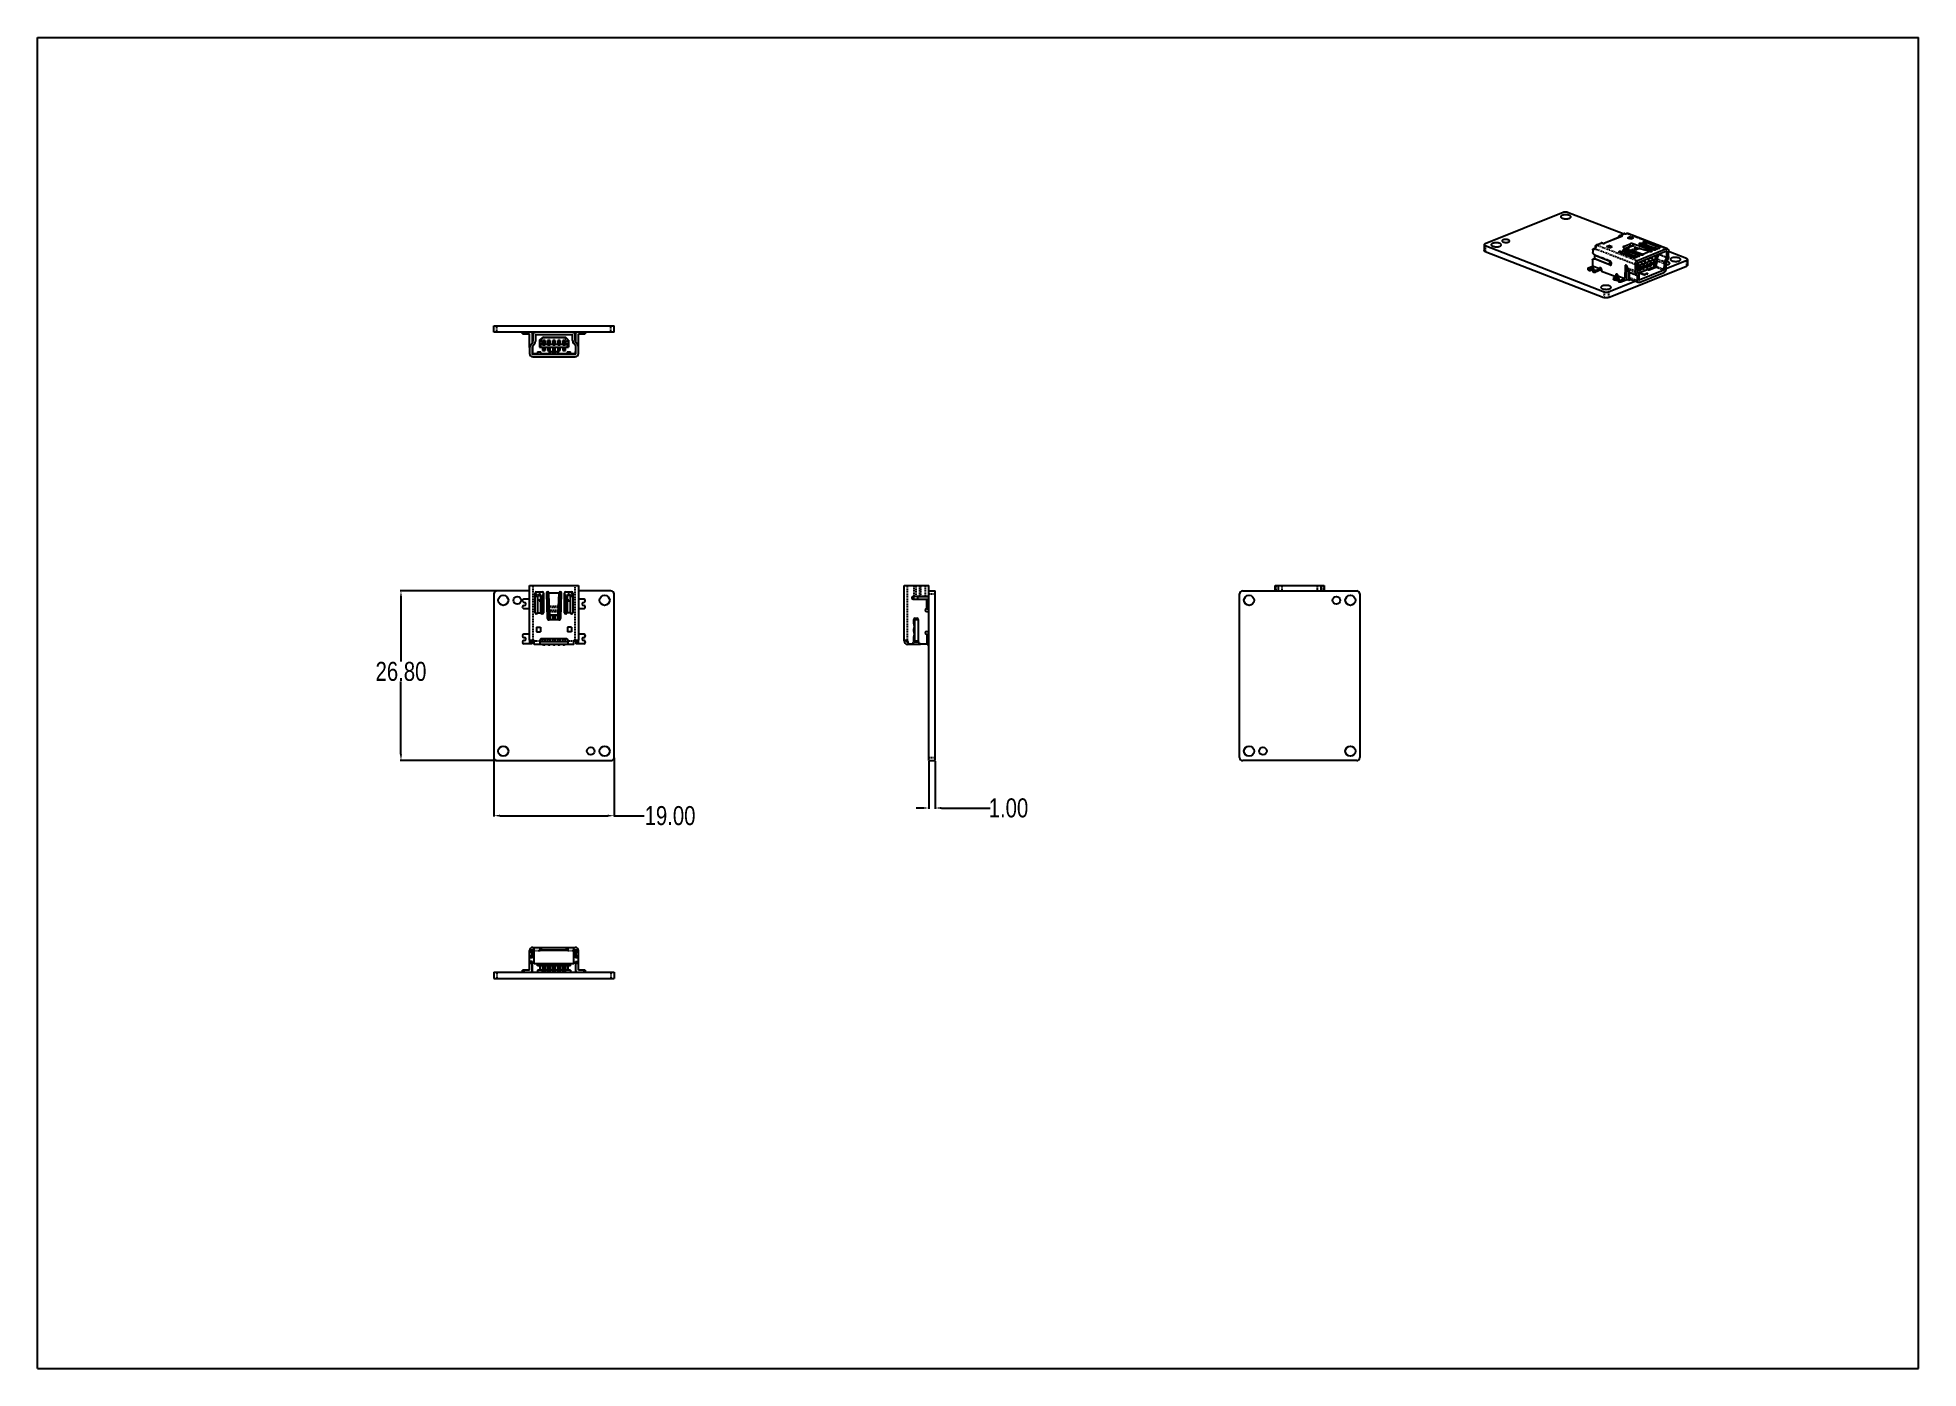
# Model space of a CAD drawing. Header units: inches. Extents: x 0 to 297, y 0 to 210.
import ezdxf

# ---------------------------------------------------------------- set-up
doc = ezdxf.new("R2010")
doc.units = ezdxf.units.IN
doc.header["$LTSCALE"] = 0.64311
doc.header["$MEASUREMENT"] = 0
doc.header["$PDMODE"] = 3
doc.header["$PDSIZE"] = 0.3125
doc.linetypes.add('PHANTOM', pattern=[0.8, 0.45, -0.05, 0.1, -0.05, 0.1, -0.05])
doc.layers.get('0').update_dxf_attribs({"linetype": 'CONTINUOUS'})
doc.layers.get('Defpoints').update_dxf_attribs({"linetype": 'CONTINUOUS'})
doc.layers.add('02_ALL_AXES', color=7, linetype='CONTINUOUS')
doc.layers.add('07_ALL_FEATURES', color=7, linetype='CONTINUOUS')
doc.styles.get("Standard").update_dxf_attribs({"font": 'txt', "width": 0.8})
doc.dimstyles.get("Standard").update_dxf_attribs({"dimtxt": 0.15625, "dimasz": 0.1875, "dimexe": 0.125, "dimexo": 0.0625, "dimgap": 0.09, "dimtad": 0, "dimtih": 1, "dimtoh": 1, "dimzin": 4, "dimdsep": 46, "dimtxsty": 'STANDARD', "dimcen": 0.09, "dimadec": 0, "dimazin": 0, "dimtp": 0.01, "dimtm": 0.01, "dimtfac": 1, "dimtofl": 0, "dimtmove": 0, "dimatfit": 3, "dimfxl": 1, "dimtolj": 1, "dimtzin": 4, "dimarcsym": 0})

msp = doc.modelspace()

# ---------------------------------------------------------------- blocks, each defined once
blk = doc.blocks.new('*D0')
at = {"color": 0, "lineweight": -2}
for p, q in [((72.48, 122.71), (57.25, 122.71)), ((57.38, 121.71), (57.38, 111.56)), ((57.38, 96.91), (57.38, 108.38)), ((72.48, 95.91), (57.25, 95.91))]:
    blk.add_line(p, q, dxfattribs=at)
at = {"color": 0}
for points in [[(57.21, 121.71), (57.54, 121.71), (57.38, 122.71)], [(57.21, 96.91), (57.54, 96.91), (57.38, 95.91)]]:
    blk.add_solid(points, dxfattribs=at)
at = {"layer": 'Defpoints', "color": 0}
for p in [(72.54, 122.71), (57.38, 95.91), (72.54, 95.91)]:
    blk.add_point(p, dxfattribs=at)
at = {"color": 0, "insert": (57.38, 109.97), "char_height": 3, "attachment_point": 5}
blk.add_mtext('\\A1;26.80', dxfattribs=at)
blk = doc.blocks.new('*D1')
at = {"color": 0, "lineweight": -2}
for p, q in [((72.04, 96.34), (72.04, 87.09)), ((91.04, 96.34), (91.04, 87.09)), ((73.04, 87.21), (90.04, 87.21)), ((91.04, 87.21), (95.78, 87.21))]:
    blk.add_line(p, q, dxfattribs=at)
at = {"color": 0}
for points in [[(73.04, 87.38), (73.04, 87.05), (72.04, 87.21)], [(90.04, 87.38), (90.04, 87.05), (91.04, 87.21)]]:
    blk.add_solid(points, dxfattribs=at)
at = {"layer": 'Defpoints', "color": 0}
for p in [(72.04, 96.41), (91.04, 96.41), (91.04, 87.21)]:
    blk.add_point(p, dxfattribs=at)
at = {"color": 0, "insert": (99.87, 87.21), "char_height": 3, "attachment_point": 5}
blk.add_mtext('\\A1;19.00', dxfattribs=at)
blk = doc.blocks.new('*D2')
at = {"color": 0, "lineweight": -2}
for p, q in [((140.73, 95.84), (140.73, 88.3)), ((141.73, 95.84), (141.73, 88.3)), ((139.73, 88.43), (138.73, 88.43)), ((142.73, 88.43), (150.42, 88.43))]:
    blk.add_line(p, q, dxfattribs=at)
at = {"color": 0}
for points in [[(139.73, 88.6), (139.73, 88.26), (140.73, 88.43)], [(142.73, 88.6), (142.73, 88.26), (141.73, 88.43)]]:
    blk.add_solid(points, dxfattribs=at)
at = {"layer": 'Defpoints', "color": 0}
for p in [(140.73, 95.91), (141.73, 95.91), (140.73, 88.43)]:
    blk.add_point(p, dxfattribs=at)
at = {"color": 0, "insert": (153.31, 88.43), "char_height": 3, "attachment_point": 5}
blk.add_mtext('\\A1;1.00', dxfattribs=at)

# ---------------------------------------------------------------- dimensions: what is measured, and where the dimension line sits
dim = msp.add_linear_dim(base=(57.376, 95.905), p1=(72.541, 122.705), p2=(72.541, 95.905), angle=90, dimstyle='STANDARD', override={"dimtxt": 3, "dimasz": 1, "dimzin": 0, "dimcen": 0.105236, "dimtp": 0, "dimtm": 0, "dimtzin": 0})
dim.commit()
dim.dimension.update_dxf_attribs({"geometry": '*D0', "text_midpoint": (57.376, 109.969), "dimtype": 160})
for base, p1, p2, picture, middle in [((91.041, 87.213), (72.041, 96.405), (91.041, 96.405), '*D1', (99.874, 87.213)), ((140.73, 88.43), (141.73, 95.905), (140.73, 95.905), '*D2', (153.314, 88.43))]:
    dim = msp.add_linear_dim(base=base, p1=p1, p2=p2, dimstyle='STANDARD', override={"dimtxt": 3, "dimasz": 1, "dimzin": 0, "dimcen": 0.105236, "dimtp": 0, "dimtm": 0, "dimtzin": 0})
    dim.commit()
    dim.dimension.update_dxf_attribs({"geometry": picture, "text_midpoint": middle, "dimtype": 160})

# ---------------------------------------------------------------- linework, layer by layer
at = {"color": 7, "linetype": 'Continuous'}
for p, q in [((0, 0), (0, 210)), ((0, 210), (297, 210)), ((297, 0), (297, 210)), ((0, 0), (297, 0))]:
    msp.add_line(p, q, dxfattribs=at)
at = {"layer": '02_ALL_AXES', "color": 3, "linetype": 'Continuous'}
for centre, radius in [((73.541, 121.205), 0.8), ((75.741, 121.205), 0.6), ((89.541, 121.205), 0.8), ((191.3, 121.205), 0.8), ((205.1, 121.205), 0.6), ((207.3, 121.205), 0.8), ((73.541, 97.405), 0.8), ((89.541, 97.405), 0.8), ((191.3, 97.405), 0.8), ((207.3, 97.405), 0.8), ((87.341, 97.405), 0.6), ((193.5, 97.405), 0.6)]:
    msp.add_circle(centre, radius, dxfattribs=at)
for points, knots in [([(240.733, 181.949), (240.701, 181.936), (240.645, 181.909), (240.574, 181.859), (240.528, 181.802), (240.516, 181.759), (240.515, 181.739)], [0, 0, 0, 0, 0.3213727, 0.5901454, 0.8104771, 1, 1, 1, 1]), ([(240.515, 181.739), (240.515, 181.723), (240.521, 181.689), (240.549, 181.641), (240.593, 181.596), (240.653, 181.555), (240.727, 181.517), (240.848, 181.471), (241.024, 181.43), (241.251, 181.405), (241.483, 181.408), (241.701, 181.436), (241.837, 181.473), (241.897, 181.498)], [0, 0, 0, 0, 0.0315866, 0.0666426, 0.1075239, 0.1553123, 0.2102136, 0.2718214, 0.4116291, 0.565704, 0.7227359, 0.8709884, 1, 1, 1, 1]), ([(242.115, 181.708), (242.115, 181.724), (242.109, 181.758), (242.081, 181.806), (242.037, 181.85), (241.977, 181.892), (241.903, 181.93), (241.782, 181.976), (241.607, 182.017), (241.38, 182.041), (241.147, 182.039), (240.929, 182.011), (240.793, 181.973), (240.733, 181.949)], [0, 0, 0, 0, 0.0315866, 0.0666426, 0.1075239, 0.1553123, 0.2102136, 0.2718214, 0.4116291, 0.565704, 0.7227359, 0.8709884, 1, 1, 1, 1]), ([(241.897, 181.498), (241.929, 181.51), (241.986, 181.537), (242.056, 181.588), (242.103, 181.645), (242.115, 181.688), (242.115, 181.708)], [0, 0, 0, 0, 0.3213727, 0.5901454, 0.8104771, 1, 1, 1, 1]), ([(229.546, 177.323), (229.545, 177.307), (229.552, 177.273), (229.579, 177.226), (229.624, 177.181), (229.684, 177.14), (229.758, 177.102), (229.879, 177.056), (230.054, 177.014), (230.281, 176.99), (230.514, 176.992), (230.732, 177.021), (230.867, 177.058), (230.928, 177.082)], [0, 0, 0, 0, 0.0315866, 0.0666426, 0.1075239, 0.1553123, 0.2102136, 0.2718214, 0.4116291, 0.565704, 0.7227359, 0.8709884, 1, 1, 1, 1]), ([(229.763, 177.534), (229.732, 177.521), (229.675, 177.494), (229.605, 177.444), (229.558, 177.387), (229.546, 177.343), (229.546, 177.323)], [0, 0, 0, 0, 0.3213727, 0.5901454, 0.8104771, 1, 1, 1, 1]), ([(231.145, 177.293), (231.146, 177.309), (231.139, 177.343), (231.112, 177.391), (231.067, 177.435), (231.008, 177.477), (230.933, 177.514), (230.812, 177.561), (230.637, 177.602), (230.41, 177.626), (230.177, 177.624), (229.96, 177.596), (229.824, 177.558), (229.763, 177.534)], [0, 0, 0, 0, 0.0315866, 0.0666426, 0.1075239, 0.1553123, 0.2102136, 0.2718214, 0.4116291, 0.565704, 0.7227359, 0.8709884, 1, 1, 1, 1]), ([(230.928, 177.082), (230.959, 177.095), (231.016, 177.122), (231.086, 177.173), (231.133, 177.229), (231.145, 177.273), (231.145, 177.293)], [0, 0, 0, 0, 0.3213727, 0.5901454, 0.8104771, 1, 1, 1, 1]), ([(231.417, 178.085), (231.394, 178.075), (231.351, 178.055), (231.298, 178.017), (231.263, 177.974), (231.254, 177.942), (231.254, 177.927)], [0, 0, 0, 0, 0.3212877, 0.5901583, 0.8105006, 1, 1, 1, 1]), ([(231.254, 177.927), (231.254, 177.915), (231.258, 177.889), (231.279, 177.854), (231.313, 177.82), (231.377, 177.776), (231.484, 177.731), (231.635, 177.695), (231.806, 177.677), (231.98, 177.678), (232.143, 177.7), (232.245, 177.728), (232.291, 177.746)], [0, 0, 0, 0, 0.0315903, 0.0666565, 0.1075373, 0.1553387, 0.2716931, 0.4115234, 0.5656257, 0.7226851, 0.8709695, 1, 1, 1, 1]), ([(232.454, 177.904), (232.454, 177.916), (232.449, 177.941), (232.428, 177.977), (232.395, 178.011), (232.331, 178.055), (232.224, 178.1), (232.072, 178.136), (231.902, 178.154), (231.728, 178.152), (231.564, 178.131), (231.463, 178.103), (231.417, 178.085)], [0, 0, 0, 0, 0.0315903, 0.0666565, 0.1075373, 0.1553387, 0.2716931, 0.4115234, 0.5656257, 0.7226851, 0.8709695, 1, 1, 1, 1]), ([(232.291, 177.746), (232.314, 177.756), (232.357, 177.776), (232.41, 177.814), (232.444, 177.856), (232.453, 177.889), (232.454, 177.904)], [0, 0, 0, 0, 0.3212877, 0.5901583, 0.8105006, 1, 1, 1, 1]), ([(258.054, 175.235), (258.022, 175.222), (257.965, 175.195), (257.895, 175.145), (257.849, 175.088), (257.836, 175.044), (257.836, 175.024)], [0, 0, 0, 0, 0.3213727, 0.5901454, 0.8104771, 1, 1, 1, 1]), ([(259.436, 174.994), (259.436, 175.01), (259.43, 175.044), (259.402, 175.091), (259.358, 175.136), (259.298, 175.177), (259.224, 175.215), (259.103, 175.261), (258.927, 175.303), (258.7, 175.327), (258.468, 175.325), (258.25, 175.297), (258.114, 175.259), (258.054, 175.235)], [0, 0, 0, 0, 0.0315866, 0.0666426, 0.1075239, 0.1553123, 0.2102136, 0.2718214, 0.4116291, 0.565704, 0.7227359, 0.8709884, 1, 1, 1, 1]), ([(257.836, 175.024), (257.836, 175.008), (257.842, 174.974), (257.87, 174.927), (257.914, 174.882), (257.974, 174.841), (258.048, 174.803), (258.169, 174.757), (258.345, 174.715), (258.571, 174.691), (258.804, 174.693), (259.022, 174.721), (259.158, 174.759), (259.218, 174.783)], [0, 0, 0, 0, 0.0315866, 0.0666426, 0.1075239, 0.1553123, 0.2102136, 0.2718214, 0.4116291, 0.565704, 0.7227359, 0.8709884, 1, 1, 1, 1]), ([(259.218, 174.783), (259.25, 174.796), (259.307, 174.823), (259.377, 174.873), (259.423, 174.93), (259.435, 174.974), (259.436, 174.994)], [0, 0, 0, 0, 0.3213727, 0.5901454, 0.8104771, 1, 1, 1, 1]), ([(247.084, 170.82), (247.052, 170.807), (246.996, 170.78), (246.925, 170.729), (246.879, 170.673), (246.867, 170.629), (246.866, 170.609)], [0, 0, 0, 0, 0.3213727, 0.5901454, 0.8104771, 1, 1, 1, 1]), ([(246.866, 170.609), (246.866, 170.593), (246.872, 170.559), (246.9, 170.512), (246.944, 170.467), (247.004, 170.425), (247.078, 170.388), (247.199, 170.342), (247.375, 170.3), (247.602, 170.276), (247.834, 170.278), (248.052, 170.306), (248.188, 170.344), (248.248, 170.368)], [0, 0, 0, 0, 0.0315866, 0.0666426, 0.1075239, 0.1553123, 0.2102136, 0.2718214, 0.4116291, 0.565704, 0.7227359, 0.8709884, 1, 1, 1, 1]), ([(248.466, 170.579), (248.466, 170.595), (248.46, 170.629), (248.432, 170.676), (248.388, 170.721), (248.328, 170.762), (248.254, 170.8), (248.133, 170.846), (247.958, 170.888), (247.731, 170.912), (247.498, 170.91), (247.28, 170.881), (247.144, 170.844), (247.084, 170.82)], [0, 0, 0, 0, 0.0315866, 0.0666426, 0.1075239, 0.1553123, 0.2102136, 0.2718214, 0.4116291, 0.565704, 0.7227359, 0.8709884, 1, 1, 1, 1]), ([(248.248, 170.368), (248.28, 170.381), (248.337, 170.408), (248.407, 170.458), (248.453, 170.515), (248.466, 170.559), (248.466, 170.579)], [0, 0, 0, 0, 0.3213727, 0.5901454, 0.8104771, 1, 1, 1, 1])]:
    msp.add_open_spline(points, degree=3, knots=knots, dxfattribs=at)
at = {"layer": '02_ALL_AXES', "color": 7, "linetype": 'Continuous'}
for points, knots in [([(257.166, 174.165), (257.238, 174.166), (257.344, 174.174), (257.477, 174.202), (257.537, 174.222), (257.564, 174.233)], [0, 0, 0, 0, 0.5364654, 0.7808633, 1, 1, 1, 1]), ([(257.727, 174.391), (257.728, 174.404), (257.721, 174.434), (257.693, 174.475), (257.649, 174.513), (257.602, 174.54), (257.558, 174.56), (257.506, 174.58), (257.435, 174.602), (257.343, 174.621), (257.278, 174.629), (257.245, 174.632)], [0, 0, 0, 0, 0.0724146, 0.1551152, 0.2543149, 0.3721588, 0.4380534, 0.5082874, 0.6604664, 0.8256483, 1, 1, 1, 1]), ([(257.564, 174.233), (257.588, 174.242), (257.631, 174.262), (257.683, 174.3), (257.718, 174.343), (257.727, 174.375), (257.727, 174.391)], [0, 0, 0, 0, 0.3212877, 0.5901583, 0.8105006, 1, 1, 1, 1])]:
    msp.add_open_spline(points, degree=3, knots=knots, dxfattribs=at)
at = {"layer": '07_ALL_FEATURES', "color": 3, "linetype": 'Continuous'}
for p, q in [((240.909, 182.422), (228.568, 177.455)), ((250.391, 179.018), (241.616, 182.419)), ((228.432, 177.324), (228.415, 176.405)), ((228.572, 176.258), (247.348, 168.979)), ((228.589, 177.176), (247.366, 169.898)), ((260.392, 175.141), (257.559, 176.239)), ((248.055, 168.976), (260.396, 173.943)), ((257.154, 173.55), (260.413, 174.862)), ((260.549, 174.993), (260.532, 174.074)), ((248.072, 169.895), (252.21, 171.56)), ((72.041, 163.544), (72.041, 164.544)), ((72.041, 164.544), (91.041, 164.544)), ((91.041, 163.544), (72.041, 163.544)), ((91.041, 163.544), (91.041, 164.544)), ((72.041, 122.205), (72.041, 96.405)), ((77.691, 122.705), (72.541, 122.705)), ((90.541, 122.705), (85.391, 122.705)), ((91.041, 96.405), (91.041, 122.205)), ((140.73, 95.905), (140.73, 123.555)), ((140.73, 122.705), (141.73, 122.705)), ((141.73, 95.905), (141.73, 122.705)), ((189.8, 96.405), (189.8, 122.205)), ((190.3, 122.705), (208.3, 122.705)), ((208.8, 122.205), (208.8, 96.405)), ((72.541, 95.905), (90.541, 95.905)), ((140.73, 95.905), (141.73, 95.905)), ((208.3, 95.905), (190.3, 95.905)), ((72.041, 62.53), (72.041, 61.53)), ((72.041, 62.53), (91.041, 62.53)), ((91.041, 62.53), (91.041, 61.53)), ((72.041, 61.53), (91.041, 61.53))]:
    msp.add_line(p, q, dxfattribs=at)
at = {"layer": '07_ALL_FEATURES', "color": 7, "linetype": 'Continuous'}
for p, q in [((247.246, 177.521), (249.661, 178.493)), ((250.188, 178.644), (247.445, 177.54)), ((249.661, 178.493), (249.739, 178.463)), ((249.855, 178.802), (250.506, 179.065)), ((250.07, 178.798), (250.179, 178.755)), ((250.721, 179.06), (250.794, 179.031)), ((250.794, 179.031), (250.931, 179.087)), ((251.503, 178.54), (251.091, 178.375)), ((251.601, 178.177), (251.091, 178.375)), ((257.398, 176.653), (251.103, 179.093)), ((252.012, 178.343), (251.503, 178.54)), ((251.825, 178.268), (251.503, 178.54)), ((252.012, 178.343), (251.601, 178.177)), ((245.581, 176.52), (245.573, 176.092)), ((245.652, 176.649), (245.926, 176.759)), ((245.888, 175.712), (245.674, 175.874)), ((245.839, 176.605), (245.73, 176.647)), ((245.883, 175.07), (245.893, 175.621)), ((245.888, 175.712), (246.354, 175.532)), ((245.893, 175.621), (246.006, 175.667)), ((248.295, 174.69), (245.893, 175.621)), ((245.966, 176.766), (245.942, 176.764)), ((245.999, 176.759), (245.966, 176.766)), ((245.967, 175.651), (245.968, 175.682)), ((245.988, 176.763), (245.992, 176.971)), ((246.187, 177.326), (246.838, 177.588)), ((246.475, 177.293), (246.338, 177.238)), ((246.475, 177.293), (246.402, 177.321)), ((247.009, 175.278), (247.227, 175.193)), ((247.163, 177.541), (247.053, 177.583)), ((247.732, 177.023), (248.143, 177.188)), ((248.241, 176.825), (247.732, 177.023)), ((248.652, 176.991), (248.143, 177.188)), ((248.465, 176.915), (248.143, 177.188)), ((248.241, 176.825), (248.652, 176.991)), ((252.006, 175.235), (249.75, 176.11)), ((250.025, 176.22), (249.994, 176.23)), ((250.017, 176.007), (250.021, 176.219)), ((250.021, 176.219), (250.388, 176.367)), ((250.021, 176.219), (250.834, 175.69)), ((251.704, 175.506), (250.385, 176.365)), ((250.438, 177.048), (251.489, 177.471)), ((250.443, 176.883), (253.238, 175.731)), ((250.662, 176.477), (252.918, 175.602)), ((250.686, 176.783), (251.482, 177.104)), ((251.192, 176.896), (250.798, 176.737)), ((250.957, 175.992), (252.124, 175.54)), ((251.074, 175.936), (251.074, 175.947)), ((251.074, 175.936), (251.088, 175.942)), ((252.107, 175.536), (251.074, 175.936)), ((251.118, 176.605), (251.158, 176.832)), ((251.216, 176.664), (251.339, 176.514)), ((251.229, 176.918), (251.832, 177.161)), ((251.66, 175.37), (251.866, 175.418)), ((251.748, 175.483), (251.704, 175.506)), ((251.77, 176.336), (251.887, 176.353)), ((252.229, 175.565), (251.846, 175.474)), ((254.875, 176.39), (251.906, 177.472)), ((252.028, 176.338), (253.512, 175.842)), ((252.14, 175.506), (252.23, 175.542)), ((252.162, 177.044), (252.381, 176.798)), ((252.209, 176.991), (252.873, 176.749)), ((252.286, 175.571), (252.325, 175.249)), ((252.927, 175.491), (252.289, 175.234)), ((252.298, 175.473), (252.595, 175.357)), ((252.582, 175.352), (252.299, 175.461)), ((252.548, 175.339), (252.317, 175.317)), ((252.327, 175.254), (252.343, 175.256)), ((252.585, 176.705), (252.874, 176.75)), ((257.22, 176.279), (252.626, 174.43)), ((257.227, 176.646), (252.633, 174.798)), ((255.195, 176.519), (252.938, 177.393)), ((253.024, 176.739), (254.6, 176.279)), ((253.213, 177.503), (253.209, 177.288)), ((253.216, 177.505), (253.212, 177.287)), ((253.213, 177.503), (253.58, 177.651)), ((253.216, 177.505), (254.049, 176.962)), ((253.51, 175.726), (253.512, 175.842)), ((253.512, 175.842), (254.6, 176.279)), ((254.899, 176.792), (253.58, 177.651)), ((253.85, 177.76), (256.106, 176.886)), ((254.173, 177.265), (255.311, 176.824)), ((254.633, 175.238), (254.66, 175.196)), ((254.808, 175.139), (255.082, 175.249)), ((254.926, 175.186), (254.839, 175.321)), ((254.846, 176.654), (255.061, 176.704)), ((255.082, 175.249), (254.868, 175.332)), ((254.872, 176.274), (254.875, 176.39)), ((254.943, 176.769), (254.899, 176.792)), ((255.424, 176.851), (255.041, 176.76)), ((255.716, 175.275), (255.211, 175.47)), ((255.425, 176.828), (255.335, 176.792)), ((256.115, 176.774), (255.477, 176.517)), ((255.481, 176.857), (255.52, 176.535)), ((255.494, 176.753), (255.783, 176.641)), ((255.678, 175.289), (255.685, 175.661)), ((255.749, 175.256), (255.776, 175.246)), ((255.755, 174.778), (255.763, 175.23)), ((256.005, 175.774), (255.768, 175.228)), ((255.959, 175.772), (255.957, 175.663)), ((256.972, 174.633), (257.257, 175.288)), ((257.27, 175.344), (257.286, 176.215)), ((257.544, 175.455), (257.561, 176.325)), ((244.855, 173.371), (244.86, 173.646)), ((244.915, 173.699), (245.532, 173.947)), ((244.918, 173.312), (244.99, 173.283)), ((244.996, 173.559), (244.923, 173.587)), ((245.307, 173.296), (245.273, 173.282)), ((245.278, 173.558), (245.313, 173.572)), ((245.55, 174.917), (245.532, 173.947)), ((246.623, 173.524), (245.532, 173.947)), ((245.583, 173.088), (245.588, 173.364)), ((245.621, 175.046), (245.649, 175.053)), ((245.677, 173.431), (245.642, 173.417)), ((245.645, 173.029), (245.718, 173.001)), ((245.885, 175.152), (245.647, 175.057)), ((245.649, 175.053), (245.876, 175.069)), ((245.724, 173.277), (245.651, 173.305)), ((245.882, 175.072), (245.876, 175.069)), ((248.335, 174.116), (245.876, 175.069)), ((248.285, 174.139), (245.883, 175.07)), ((246.84, 173.338), (246.001, 173)), ((246.006, 173.276), (246.623, 173.524)), ((246.624, 173.552), (246.623, 173.524)), ((246.95, 173.363), (246.866, 173.396)), ((246.896, 173.543), (246.897, 173.604)), ((246.951, 173.425), (246.945, 173.121)), ((249.205, 172.246), (246.945, 173.121)), ((247.882, 174.939), (248.348, 174.759)), ((248.285, 174.139), (248.295, 174.69)), ((248.482, 174.219), (248.285, 174.139)), ((248.295, 174.69), (248.395, 174.73)), ((248.49, 174.519), (248.484, 174.243)), ((248.939, 172.139), (249.556, 172.387)), ((249.229, 172.542), (249.224, 172.253)), ((249.498, 172.364), (249.502, 172.594)), ((249.513, 172.37), (249.498, 172.376)), ((249.557, 172.415), (249.556, 172.387)), ((249.556, 172.387), (250.648, 171.964)), ((250.685, 173.939), (250.648, 171.964)), ((250.959, 173.992), (250.92, 171.982)), ((250.948, 173.433), (251.106, 173.372)), ((251.012, 173.626), (250.952, 173.649)), ((251.013, 173.812), (251.01, 173.675)), ((251.064, 173.441), (251.328, 173.007)), ((251.283, 173.081), (251.257, 171.694)), ((251.35, 172.914), (251.335, 172.164)), ((252.281, 174.2), (252.262, 173.189)), ((252.58, 172.522), (252.316, 172.956)), ((252.556, 174.31), (252.536, 173.3)), ((252.547, 173.253), (252.811, 172.819)), ((252.562, 174.005), (252.55, 174.01)), ((252.614, 174.256), (252.555, 174.279)), ((252.601, 172.429), (252.587, 171.679)), ((252.614, 174.256), (252.888, 174.366)), ((252.732, 174.303), (252.643, 174.441)), ((252.888, 174.366), (252.674, 174.449)), ((253.006, 173.641), (252.766, 173.545)), ((252.774, 174.004), (255.722, 175.191)), ((255.097, 173.746), (252.809, 172.825)), ((252.85, 173.193), (253.006, 173.641)), ((253.125, 173.303), (252.85, 173.193)), ((252.876, 172.539), (252.861, 171.789)), ((252.916, 173.384), (253.125, 173.303)), ((252.921, 171.358), (256.802, 172.919)), ((252.926, 172.872), (253.578, 172.619)), ((256.809, 173.287), (252.928, 171.725)), ((253.588, 172.623), (252.936, 172.876)), ((253.163, 174.477), (252.948, 174.56)), ((252.988, 174.576), (253.015, 174.534)), ((253.003, 173.647), (253.061, 173.671)), ((253.009, 173.825), (253.006, 173.641)), ((253.009, 173.825), (253.283, 173.936)), ((253.064, 173.847), (253.061, 173.671)), ((253.28, 173.752), (253.125, 173.303)), ((253.163, 174.477), (253.437, 174.587)), ((253.28, 174.524), (253.194, 174.658)), ((253.437, 174.587), (253.223, 174.67)), ((253.283, 173.936), (253.28, 173.752)), ((253.554, 173.862), (253.28, 173.752)), ((253.399, 173.413), (253.554, 173.862)), ((253.673, 173.524), (253.399, 173.413)), ((253.465, 173.604), (253.673, 173.524)), ((253.711, 174.698), (253.497, 174.781)), ((253.536, 174.796), (253.563, 174.755)), ((253.552, 173.868), (253.609, 173.892)), ((253.558, 174.046), (253.554, 173.862)), ((253.558, 174.046), (253.832, 174.156)), ((253.578, 172.619), (253.607, 172.609)), ((253.613, 174.068), (253.609, 173.892)), ((253.828, 173.973), (253.673, 173.524)), ((253.711, 174.698), (253.985, 174.808)), ((253.829, 174.745), (253.742, 174.879)), ((253.985, 174.808), (253.771, 174.891)), ((253.832, 174.156), (253.828, 173.973)), ((254.103, 174.083), (253.828, 173.973)), ((253.942, 172.7), (253.921, 172.659)), ((253.932, 172.653), (253.936, 172.658)), ((253.936, 172.658), (253.957, 172.698)), ((253.947, 173.634), (254.103, 174.083)), ((254.222, 173.744), (253.947, 173.634)), ((253.957, 172.698), (253.977, 172.719)), ((253.977, 172.719), (254.003, 172.733)), ((254.013, 173.825), (254.222, 173.744)), ((254.26, 174.918), (254.045, 175.001)), ((254.085, 175.017), (254.112, 174.976)), ((254.1, 174.089), (254.158, 174.112)), ((254.106, 174.267), (254.103, 174.083)), ((254.106, 174.267), (254.38, 174.377)), ((254.161, 174.289), (254.158, 174.112)), ((254.21, 172.753), (254.209, 172.747)), ((254.265, 172.732), (254.21, 172.753)), ((254.377, 174.193), (254.222, 173.744)), ((254.234, 172.742), (254.265, 172.732)), ((254.26, 174.918), (254.534, 175.029)), ((254.377, 174.966), (254.291, 175.1)), ((254.534, 175.029), (254.32, 175.112)), ((254.38, 174.377), (254.377, 174.193)), ((254.651, 174.304), (254.377, 174.193)), ((254.496, 173.855), (254.651, 174.304)), ((254.77, 173.965), (254.496, 173.855)), ((254.562, 174.046), (254.77, 173.965)), ((254.631, 173.423), (254.584, 173.414)), ((254.808, 175.139), (254.594, 175.222)), ((254.692, 173.441), (254.631, 173.423)), ((254.645, 173.405), (255.557, 173.772)), ((254.649, 174.31), (254.706, 174.333)), ((254.655, 174.488), (254.651, 174.304)), ((254.655, 174.488), (254.929, 174.598)), ((254.692, 173.441), (255.597, 173.806)), ((254.71, 174.51), (254.706, 174.333)), ((254.925, 174.414), (254.77, 173.965)), ((254.929, 174.598), (254.925, 174.414)), ((255.2, 174.524), (254.925, 174.414)), ((255.044, 174.076), (255.2, 174.524)), ((255.319, 174.186), (255.044, 174.076)), ((255.107, 173.753), (255.097, 173.746)), ((255.577, 174.26), (255.107, 173.753)), ((255.11, 174.267), (255.319, 174.186)), ((255.197, 174.531), (255.255, 174.554)), ((255.203, 174.708), (255.2, 174.524)), ((255.203, 174.708), (255.477, 174.819)), ((255.258, 174.731), (255.255, 174.554)), ((255.302, 173.963), (255.617, 173.841)), ((255.474, 174.635), (255.319, 174.186)), ((255.477, 174.819), (255.474, 174.635)), ((255.714, 174.731), (255.474, 174.635)), ((255.556, 174.254), (255.549, 174.254)), ((255.577, 174.26), (255.556, 174.254)), ((255.571, 173.78), (255.557, 173.772)), ((255.579, 174.265), (255.577, 174.26)), ((255.753, 174.766), (255.579, 174.265)), ((255.627, 173.892), (255.621, 173.852)), ((255.627, 173.892), (255.638, 174.433)), ((256.879, 173.406), (256.896, 174.297)), ((257.153, 173.517), (257.17, 174.407)), ((257.48, 175.174), (257.196, 174.519)), ((248.885, 172.086), (248.879, 171.81)), ((249.015, 171.723), (248.942, 171.751)), ((248.947, 172.027), (249.02, 171.999)), ((249.298, 171.722), (249.332, 171.736)), ((249.337, 172.011), (249.303, 171.998)), ((249.612, 171.804), (249.607, 171.528)), ((249.667, 171.857), (249.701, 171.87)), ((249.743, 171.441), (249.67, 171.469)), ((249.675, 171.745), (249.748, 171.717)), ((250.025, 171.44), (250.864, 171.778)), ((250.031, 171.716), (250.648, 171.964)), ((251.257, 171.694), (250.891, 171.836)), ((251.555, 171.814), (251.257, 171.694)), ((252.749, 171.351), (251.497, 171.836)), ((76.591, 163.244), (76.591, 163.544)), ((78.091, 163.544), (78.091, 161.836)), ((78.141, 163.544), (78.141, 161.91)), ((84.941, 162.063), (84.941, 163.544)), ((84.991, 161.989), (84.991, 163.544)), ((86.491, 163.544), (86.491, 163.244)), ((76.591, 163.244), (77.691, 163.244)), ((77.691, 161.094), (77.691, 163.244)), ((77.691, 161.091), (77.691, 160.144)), ((77.777, 161.371), (78.177, 161.963)), ((78.091, 161.884), (78.124, 161.884)), ((78.091, 161.091), (78.091, 160.144)), ((78.509, 161.739), (78.109, 161.147)), ((78.141, 161.195), (78.141, 160.444)), ((78.211, 163.044), (78.211, 162.075)), ((78.611, 163.044), (78.611, 162.075)), ((78.711, 163.144), (84.371, 163.144)), ((78.946, 160.431), (78.946, 160.044)), ((78.946, 160.431), (79.476, 160.431)), ((79.241, 162.244), (79.791, 162.744)), ((79.241, 162.244), (79.241, 161.144)), ((79.241, 161.144), (83.841, 161.144)), ((79.246, 162.248), (79.276, 162.256)), ((79.391, 161.644), (79.741, 161.644)), ((79.476, 160.044), (79.476, 160.431)), ((79.741, 161.444), (79.741, 162.194)), ((79.741, 162.194), (80.141, 162.194)), ((80.141, 162.184), (79.741, 162.184)), ((79.791, 161.934), (79.741, 161.934)), ((80.141, 161.444), (79.741, 161.444)), ((79.741, 161.144), (79.741, 160.644)), ((79.741, 160.644), (80.141, 160.644)), ((79.791, 161.444), (79.791, 162.184)), ((80.091, 161.794), (79.791, 161.794)), ((80.091, 161.544), (79.791, 161.544)), ((79.791, 161.144), (79.791, 160.764)), ((79.791, 160.764), (80.091, 160.764)), ((79.792, 162.744), (83.336, 162.744)), ((80.091, 161.444), (80.091, 162.184)), ((80.141, 161.934), (80.091, 161.934)), ((80.091, 160.764), (80.091, 161.144)), ((80.141, 161.444), (80.141, 162.194)), ((80.141, 161.644), (80.541, 161.644)), ((80.141, 160.644), (80.141, 161.144)), ((80.541, 161.444), (80.541, 162.194)), ((80.541, 162.194), (80.941, 162.194)), ((80.941, 162.184), (80.541, 162.184)), ((80.591, 161.934), (80.541, 161.934)), ((80.941, 161.444), (80.541, 161.444)), ((80.541, 161.144), (80.541, 160.644)), ((80.541, 160.644), (80.941, 160.644)), ((80.591, 161.444), (80.591, 162.184)), ((80.891, 161.794), (80.591, 161.794)), ((80.891, 161.544), (80.591, 161.544)), ((80.591, 161.144), (80.591, 160.764)), ((80.591, 160.764), (80.891, 160.764)), ((80.816, 160.188), (80.833, 160.412)), ((80.833, 160.412), (80.838, 160.444)), ((80.838, 160.444), (82.245, 160.444)), ((80.891, 161.444), (80.891, 162.184)), ((80.941, 161.934), (80.891, 161.934)), ((80.891, 160.764), (80.891, 161.144)), ((80.941, 161.444), (80.941, 162.194)), ((80.941, 161.644), (81.341, 161.644)), ((80.941, 160.644), (80.941, 161.144)), ((81.341, 161.444), (81.341, 162.194)), ((81.341, 162.194), (81.741, 162.194)), ((81.741, 162.184), (81.341, 162.184)), ((81.391, 161.934), (81.341, 161.934)), ((81.741, 161.444), (81.341, 161.444)), ((81.341, 161.144), (81.341, 160.644)), ((81.341, 160.644), (81.741, 160.644)), ((81.391, 161.444), (81.391, 162.184)), ((81.691, 161.794), (81.391, 161.794)), ((81.691, 161.544), (81.391, 161.544)), ((81.391, 161.144), (81.391, 160.764)), ((81.391, 160.764), (81.691, 160.764)), ((81.691, 161.444), (81.691, 162.184)), ((81.741, 161.934), (81.691, 161.934)), ((81.691, 160.764), (81.691, 161.144)), ((81.741, 161.444), (81.741, 162.194)), ((81.741, 161.644), (82.141, 161.644)), ((81.741, 160.644), (81.741, 161.144)), ((82.141, 161.444), (82.141, 162.194)), ((82.141, 162.194), (82.541, 162.194)), ((82.541, 162.184), (82.141, 162.184)), ((82.191, 161.934), (82.141, 161.934)), ((82.541, 161.444), (82.141, 161.444)), ((82.141, 161.144), (82.141, 160.644)), ((82.141, 160.644), (82.541, 160.644)), ((82.191, 161.444), (82.191, 162.184)), ((82.491, 161.794), (82.191, 161.794)), ((82.491, 161.544), (82.191, 161.544)), ((82.191, 161.144), (82.191, 160.764)), ((82.191, 160.764), (82.491, 160.764)), ((82.25, 160.412), (82.245, 160.444)), ((82.267, 160.188), (82.25, 160.412)), ((82.491, 161.444), (82.491, 162.184)), ((82.541, 161.934), (82.491, 161.934)), ((82.491, 160.764), (82.491, 161.144)), ((82.541, 161.444), (82.541, 162.194)), ((82.541, 161.644), (82.941, 161.644)), ((82.541, 160.644), (82.541, 161.144)), ((82.941, 162.194), (83.341, 162.194)), ((82.941, 161.444), (82.941, 162.194)), ((83.341, 162.184), (82.941, 162.184)), ((82.991, 161.934), (82.941, 161.934)), ((83.341, 161.444), (82.941, 161.444)), ((82.941, 161.144), (82.941, 160.644)), ((82.941, 160.644), (83.341, 160.644)), ((82.991, 161.444), (82.991, 162.184)), ((83.291, 161.794), (82.991, 161.794)), ((83.291, 161.544), (82.991, 161.544)), ((82.991, 161.144), (82.991, 160.764)), ((82.991, 160.764), (83.291, 160.764)), ((83.291, 161.444), (83.291, 162.184)), ((83.341, 161.934), (83.291, 161.934)), ((83.291, 160.764), (83.291, 161.144)), ((83.841, 162.244), (83.337, 162.744)), ((83.341, 161.444), (83.341, 162.194)), ((83.341, 161.644), (83.691, 161.644)), ((83.341, 160.644), (83.341, 161.144)), ((83.606, 160.431), (84.136, 160.431)), ((83.606, 160.431), (83.606, 160.044)), ((83.841, 162.244), (83.841, 161.144)), ((84.136, 160.044), (84.136, 160.431)), ((84.471, 162.228), (84.471, 163.044)), ((84.541, 161.947), (84.541, 161.794)), ((84.641, 161.794), (84.541, 161.794)), ((84.974, 161.3), (84.574, 161.892)), ((84.871, 162.228), (84.871, 163.044)), ((84.906, 162.116), (85.306, 161.524)), ((84.983, 161.284), (84.941, 161.284)), ((84.941, 161.284), (84.941, 160.444)), ((84.991, 160.144), (84.991, 161.244)), ((85.391, 163.244), (86.491, 163.244)), ((85.391, 160.144), (85.391, 163.244)), ((78.191, 160.044), (84.891, 160.044)), ((78.191, 159.644), (84.891, 159.644)), ((78.391, 160.044), (78.391, 160.148)), ((78.441, 160.144), (78.946, 160.144)), ((79.146, 160.059), (79.276, 160.059)), ((79.476, 160.144), (80.802, 160.144)), ((80.748, 160.044), (80.813, 160.164)), ((82.335, 160.044), (82.27, 160.164)), ((82.281, 160.144), (83.606, 160.144)), ((83.936, 160.059), (83.806, 160.059)), ((84.136, 160.144), (84.641, 160.144)), ((84.691, 160.044), (84.691, 160.148)), ((77.691, 114.905), (77.691, 123.555)), ((77.691, 123.555), (85.391, 123.555)), ((78.551, 119.255), (78.551, 122.355)), ((78.551, 121.835), (78.946, 121.835)), ((78.946, 121.805), (78.551, 121.805)), ((78.611, 122.498), (78.611, 121.835)), ((78.751, 122.555), (79.681, 122.555)), ((78.946, 121.869), (78.946, 119.255)), ((79.146, 122.055), (79.276, 122.055)), ((79.146, 121.979), (79.276, 121.979)), ((79.241, 122.505), (79.241, 122.055)), ((79.476, 119.255), (79.476, 121.869)), ((79.741, 122.105), (79.741, 119.064)), ((79.881, 122.105), (79.741, 122.105)), ((79.791, 122.105), (79.791, 119.088)), ((79.881, 122.355), (79.881, 119.255)), ((80.348, 122.355), (80.475, 118.395)), ((80.541, 122.105), (80.541, 118.217)), ((80.756, 122.105), (80.541, 122.105)), ((80.591, 122.105), (80.591, 118.168)), ((80.855, 119.026), (80.748, 122.355)), ((82.335, 122.355), (80.748, 122.355)), ((82.228, 119.026), (82.335, 122.355)), ((82.541, 122.105), (82.327, 122.105)), ((82.491, 118.168), (82.491, 122.105)), ((82.541, 122.105), (82.541, 118.217)), ((82.608, 118.395), (82.735, 122.355)), ((83.201, 119.255), (83.201, 122.355)), ((83.341, 122.105), (83.201, 122.105)), ((83.291, 119.088), (83.291, 122.105)), ((83.341, 122.105), (83.341, 119.065)), ((83.401, 122.555), (84.331, 122.555)), ((83.606, 121.869), (83.606, 119.255)), ((83.936, 122.055), (83.806, 122.055)), ((83.936, 121.979), (83.806, 121.979)), ((83.841, 122.505), (83.841, 122.055)), ((84.136, 119.255), (84.136, 121.869)), ((84.136, 121.835), (84.531, 121.835)), ((84.531, 121.805), (84.136, 121.805)), ((84.471, 121.835), (84.471, 122.498)), ((84.531, 122.355), (84.531, 119.255)), ((85.391, 123.555), (85.391, 114.905)), ((136.83, 114.805), (136.83, 123.555)), ((136.83, 123.555), (140.73, 123.555)), ((138.069, 121.532), (138.33, 121.823)), ((138.28, 121.835), (140.73, 121.835)), ((138.33, 121.835), (138.33, 121.385)), ((138.98, 121.385), (138.98, 121.805)), ((138.98, 121.805), (140.73, 121.805)), ((139.43, 121.835), (139.43, 121.805)), ((139.93, 121.835), (139.93, 121.805)), ((140.33, 121.835), (140.33, 121.805)), ((195.45, 122.705), (195.45, 123.555)), ((195.45, 123.555), (203.15, 123.555)), ((195.97, 122.705), (195.97, 123.555)), ((199.285, 122.74), (199.285, 122.705)), ((202.63, 123.555), (202.63, 122.705)), ((203.15, 123.555), (203.15, 122.705)), ((76.591, 121.085), (76.591, 121.185)), ((76.591, 120.085), (76.591, 120.185)), ((77.691, 121.385), (76.791, 121.385)), ((76.841, 120.885), (76.791, 120.885)), ((76.791, 120.385), (76.841, 120.385)), ((77.691, 119.885), (76.791, 119.885)), ((78.946, 119.255), (79.481, 119.255)), ((80.891, 118.105), (80.891, 118.914)), ((80.941, 118.86), (80.941, 118.105)), ((81.981, 118.884), (81.101, 118.884)), ((81.979, 118.805), (81.104, 118.805)), ((81.341, 118.805), (81.341, 118.105)), ((81.391, 118.805), (81.391, 118.105)), ((81.691, 118.105), (81.691, 118.805)), ((81.741, 118.805), (81.741, 118.105)), ((82.141, 118.86), (82.141, 118.105)), ((82.191, 118.914), (82.191, 118.105)), ((84.136, 119.255), (83.601, 119.255)), ((86.291, 121.385), (85.391, 121.385)), ((86.291, 119.885), (85.391, 119.885)), ((86.291, 120.885), (86.241, 120.885)), ((86.241, 120.385), (86.291, 120.385)), ((86.491, 121.085), (86.491, 121.185)), ((86.491, 120.085), (86.491, 120.185)), ((138.33, 121.448), (138.276, 121.388)), ((138.28, 121.385), (140.73, 121.385)), ((140.4, 119.885), (140.73, 119.885)), ((140.4, 119.435), (140.73, 119.435)), ((140.43, 119.885), (140.43, 121.385)), ((140.73, 120.885), (140.43, 120.885)), ((140.43, 120.385), (140.73, 120.385)), ((77.691, 115.855), (76.791, 115.855)), ((78.791, 116.955), (78.791, 116.255)), ((78.791, 116.955), (79.391, 116.955)), ((78.791, 116.255), (79.391, 116.255)), ((79.391, 116.955), (79.391, 116.255)), ((82.308, 118.105), (80.775, 118.105)), ((83.691, 116.955), (83.691, 116.255)), ((84.291, 116.955), (83.691, 116.955)), ((84.291, 116.255), (83.691, 116.255)), ((84.291, 116.955), (84.291, 116.255)), ((86.291, 115.855), (85.391, 115.855)), ((138.373, 117.535), (138.373, 118.175)), ((139.07, 118.105), (138.373, 118.105)), ((138.373, 116.335), (138.373, 116.635)), ((138.47, 118.105), (138.47, 114.805)), ((138.573, 118.375), (138.873, 118.375)), ((138.98, 118.105), (138.98, 118.344)), ((139.07, 118.105), (139.07, 114.805)), ((139.073, 118.175), (139.073, 114.795)), ((140.4, 116.305), (140.73, 116.305)), ((140.4, 115.855), (140.73, 115.855)), ((140.43, 115.855), (140.43, 114.355)), ((76.591, 115.655), (76.591, 115.555)), ((76.591, 114.655), (76.591, 114.555)), ((76.791, 115.355), (76.841, 115.355)), ((76.841, 114.855), (76.791, 114.855)), ((78.091, 114.355), (76.791, 114.355)), ((77.691, 114.878), (77.691, 114.355)), ((77.701, 114.905), (78.391, 114.905)), ((78.091, 114.355), (78.091, 114.878)), ((78.091, 114.805), (78.415, 114.805)), ((78.141, 114.805), (78.141, 114.905)), ((78.391, 114.255), (78.391, 114.905)), ((84.691, 114.255), (78.391, 114.255)), ((79.341, 114.257), (79.341, 114.955)), ((83.741, 114.655), (79.341, 114.655)), ((79.541, 115.155), (83.541, 115.155)), ((79.741, 114.655), (79.741, 115.155)), ((79.991, 114.155), (79.891, 114.155)), ((80.141, 114.655), (80.141, 115.155)), ((80.541, 114.655), (80.541, 115.155)), ((80.791, 114.155), (80.691, 114.155)), ((80.941, 114.655), (80.941, 115.155)), ((81.341, 114.655), (81.341, 115.155)), ((81.591, 114.155), (81.491, 114.155)), ((81.741, 114.655), (81.741, 115.155)), ((82.141, 114.655), (82.141, 115.155)), ((82.391, 114.155), (82.291, 114.155)), ((82.541, 114.655), (82.541, 115.155)), ((82.941, 114.655), (82.941, 115.155)), ((83.191, 114.155), (83.091, 114.155)), ((83.341, 114.655), (83.341, 115.155)), ((83.741, 114.955), (83.741, 114.257)), ((84.691, 114.255), (84.691, 114.905)), ((84.691, 114.905), (85.381, 114.905)), ((84.691, 114.805), (84.991, 114.805)), ((84.941, 114.905), (84.941, 114.805)), ((84.991, 114.878), (84.991, 114.355)), ((86.291, 114.355), (84.991, 114.355)), ((85.391, 114.355), (85.391, 114.878)), ((86.241, 115.355), (86.291, 115.355)), ((86.291, 114.855), (86.241, 114.855)), ((86.491, 115.655), (86.491, 115.555)), ((86.491, 114.655), (86.491, 114.555)), ((136.83, 114.905), (137.23, 114.905)), ((137.23, 114.905), (137.23, 114.655)), ((137.23, 114.655), (137.43, 114.655)), ((137.33, 114.805), (137.33, 114.878)), ((137.33, 114.805), (137.403, 114.805)), ((139.43, 114.255), (137.38, 114.255)), ((137.43, 114.705), (137.43, 114.555)), ((137.63, 114.355), (138.096, 114.355)), ((138.373, 114.795), (138.288, 114.499)), ((138.333, 114.655), (139.125, 114.655)), ((138.373, 114.795), (138.373, 115.435)), ((138.373, 114.805), (139.07, 114.805)), ((139.186, 114.486), (139.073, 114.795)), ((139.374, 114.355), (140.73, 114.355)), ((139.43, 114.355), (139.43, 114.255)), ((140.73, 115.355), (140.43, 115.355)), ((140.73, 114.855), (140.43, 114.855)), ((140.48, 114.155), (140.48, 114.355)), ((140.73, 114.155), (140.48, 114.155)), ((77.691, 64.19), (77.691, 65.93)), ((77.691, 65.83), (78.091, 65.83)), ((78.091, 64.79), (78.091, 65.93)), ((78.141, 64.79), (78.141, 65.63)), ((78.191, 66.43), (84.891, 66.43)), ((78.391, 66.03), (78.191, 66.03)), ((78.391, 63.83), (78.391, 66.43)), ((79.341, 65.88), (79.341, 66.43)), ((79.341, 66.03), (83.741, 66.03)), ((83.741, 65.93), (79.341, 65.93)), ((79.476, 65.93), (79.476, 66.03)), ((80.748, 66.03), (80.802, 65.93)), ((81.979, 66.011), (81.104, 66.011)), ((82.335, 66.03), (82.281, 65.93)), ((83.606, 66.03), (83.606, 65.93)), ((83.741, 66.43), (83.741, 65.88)), ((84.691, 63.83), (84.691, 66.43)), ((84.691, 66.03), (84.891, 66.03)), ((84.941, 65.63), (84.941, 64.79)), ((84.991, 65.93), (84.991, 64.79)), ((84.991, 65.83), (85.391, 65.83)), ((85.391, 64.19), (85.391, 65.93)), ((76.591, 62.53), (76.591, 62.83)), ((77.691, 62.83), (76.591, 62.83)), ((78.091, 64.887), (77.691, 64.887)), ((78.141, 64.79), (77.691, 64.79)), ((77.691, 64.19), (78.141, 64.19)), ((77.691, 62.83), (77.691, 64.187)), ((78.091, 64.187), (77.691, 64.187)), ((78.091, 62.53), (78.091, 64.187)), ((78.109, 64.927), (78.141, 64.879)), ((78.141, 64.164), (78.124, 64.19)), ((78.141, 62.53), (78.141, 64.19)), ((84.691, 63.83), (78.391, 63.83)), ((78.941, 63.53), (78.941, 63.83)), ((79.791, 63.53), (78.941, 63.53)), ((78.941, 62.83), (78.941, 62.53)), ((79.741, 62.83), (78.941, 62.83)), ((79.341, 62.83), (79.341, 63.53)), ((79.731, 63.53), (79.731, 62.83)), ((79.741, 62.53), (79.741, 62.93)), ((79.741, 62.93), (79.791, 62.93)), ((80.141, 62.78), (79.741, 62.78)), ((79.791, 62.93), (79.791, 63.83)), ((80.091, 62.93), (80.091, 63.83)), ((80.591, 63.53), (80.091, 63.53)), ((80.091, 62.93), (80.141, 62.93)), ((80.141, 62.53), (80.141, 62.93)), ((80.541, 62.83), (80.141, 62.83)), ((80.151, 63.53), (80.151, 62.83)), ((80.531, 63.53), (80.531, 62.83)), ((80.541, 62.53), (80.541, 62.93)), ((80.541, 62.93), (80.591, 62.93)), ((80.941, 62.78), (80.541, 62.78)), ((80.591, 62.93), (80.591, 63.83)), ((80.891, 62.93), (80.891, 63.83)), ((81.391, 63.53), (80.891, 63.53)), ((80.891, 62.93), (80.941, 62.93)), ((80.941, 62.53), (80.941, 62.93)), ((81.341, 62.83), (80.941, 62.83)), ((80.951, 63.53), (80.951, 62.83)), ((81.331, 63.53), (81.331, 62.83)), ((81.341, 62.93), (81.391, 62.93)), ((81.341, 62.53), (81.341, 62.93)), ((81.741, 62.78), (81.341, 62.78)), ((81.391, 62.93), (81.391, 63.83)), ((81.691, 62.93), (81.691, 63.83)), ((82.191, 63.53), (81.691, 63.53)), ((81.691, 62.93), (81.741, 62.93)), ((81.741, 62.53), (81.741, 62.93)), ((82.141, 62.83), (81.741, 62.83)), ((81.751, 63.53), (81.751, 62.83)), ((82.131, 63.53), (82.131, 62.83)), ((82.141, 62.93), (82.191, 62.93)), ((82.141, 62.53), (82.141, 62.93)), ((82.541, 62.78), (82.141, 62.78)), ((82.191, 62.93), (82.191, 63.83)), ((82.491, 62.93), (82.491, 63.83)), ((82.991, 63.53), (82.491, 63.53)), ((82.491, 62.93), (82.541, 62.93)), ((82.541, 62.53), (82.541, 62.93)), ((82.941, 62.83), (82.541, 62.83)), ((82.551, 63.53), (82.551, 62.83)), ((82.931, 63.53), (82.931, 62.83)), ((82.941, 62.93), (82.991, 62.93)), ((82.941, 62.53), (82.941, 62.93)), ((83.341, 62.78), (82.941, 62.78)), ((82.991, 62.93), (82.991, 63.83)), ((83.291, 62.93), (83.291, 63.83)), ((84.141, 63.53), (83.291, 63.53)), ((83.291, 62.93), (83.341, 62.93)), ((83.341, 62.53), (83.341, 62.93)), ((84.141, 62.83), (83.341, 62.83)), ((83.351, 63.53), (83.351, 62.83)), ((83.741, 63.53), (83.741, 62.83)), ((84.141, 63.53), (84.141, 63.83)), ((84.141, 62.83), (84.141, 62.53)), ((85.391, 64.79), (84.941, 64.79)), ((84.941, 64.19), (85.391, 64.19)), ((84.941, 64.19), (84.941, 62.53)), ((84.986, 64.077), (84.941, 64.011)), ((84.991, 64.887), (85.391, 64.887)), ((84.991, 64.187), (85.391, 64.187)), ((84.991, 62.53), (84.991, 64.187)), ((85.391, 62.83), (85.391, 64.187)), ((86.491, 62.83), (85.391, 62.83)), ((86.491, 62.83), (86.491, 62.53))]:
    msp.add_line(p, q, dxfattribs=at)
at = {"layer": '07_ALL_FEATURES', "color": 7, "linetype": 'PHANTOM'}
for p, q in [((250.721, 179.06), (250.07, 178.798)), ((250.177, 178.639), (250.179, 178.755)), ((257.227, 176.646), (250.931, 179.087)), ((245.999, 176.756), (245.73, 176.647)), ((245.839, 176.605), (245.972, 176.659)), ((252.281, 174.2), (245.967, 176.648)), ((246.338, 177.238), (252.633, 174.798)), ((247.053, 177.583), (246.402, 177.321)), ((250.438, 177.048), (250.435, 176.887)), ((250.662, 176.477), (250.657, 176.188)), ((251.2, 176.571), (251.216, 176.664)), ((251.482, 177.104), (251.489, 177.471)), ((251.506, 176.445), (252.381, 176.798)), ((251.51, 175.428), (251.704, 175.506)), ((251.846, 175.474), (251.622, 175.384)), ((252.585, 176.705), (251.72, 176.357)), ((251.866, 175.418), (251.882, 175.284)), ((251.887, 176.353), (252.874, 176.75)), ((251.906, 177.472), (251.9, 177.173)), ((253.024, 176.739), (252.028, 176.338)), ((252.14, 175.506), (252.176, 175.212)), ((252.267, 175.227), (252.23, 175.542)), ((252.916, 175.487), (252.918, 175.602)), ((253.85, 177.76), (253.845, 177.478)), ((254.698, 176.711), (254.899, 176.792)), ((255.041, 176.76), (254.81, 176.668)), ((255.061, 176.704), (255.078, 176.564)), ((255.335, 176.792), (255.371, 176.496)), ((255.462, 176.515), (255.425, 176.828)), ((257.257, 175.288), (256.005, 175.774)), ((256.061, 175.813), (257.27, 175.344)), ((256.104, 176.77), (256.106, 176.886)), ((257.286, 176.215), (257.171, 176.259)), ((244.923, 173.587), (244.918, 173.312)), ((244.99, 173.283), (244.996, 173.559)), ((245.278, 173.558), (245.273, 173.282)), ((245.307, 173.296), (245.313, 173.572)), ((245.651, 173.305), (245.645, 173.029)), ((245.884, 175.147), (245.649, 175.053)), ((245.718, 173.001), (245.724, 173.277)), ((246.006, 173.276), (246.001, 173)), ((246.862, 173.647), (246.624, 173.552)), ((248.335, 174.116), (248.469, 174.169)), ((249.467, 172.637), (249.229, 172.542)), ((250.923, 174.035), (250.685, 173.939)), ((251.01, 173.675), (252.262, 173.189)), ((252.316, 172.956), (251.064, 173.441)), ((251.328, 173.007), (252.58, 172.522)), ((252.601, 172.429), (251.35, 172.914)), ((252.554, 173.57), (252.541, 173.532)), ((252.554, 173.57), (252.562, 174.005)), ((252.766, 173.545), (252.622, 173.13)), ((252.774, 174.004), (252.766, 173.545)), ((252.791, 172.852), (255.117, 173.788)), ((253.588, 172.619), (253.588, 172.623)), ((253.921, 172.659), (253.921, 172.64)), ((253.942, 172.669), (253.942, 172.7)), ((254.267, 173.392), (254.267, 173.412)), ((254.692, 173.441), (254.691, 173.424)), ((255.549, 174.254), (255.117, 173.788)), ((255.549, 174.254), (255.714, 174.731)), ((256.809, 173.287), (255.557, 173.772)), ((255.627, 173.892), (256.879, 173.406)), ((255.714, 174.731), (255.722, 175.191)), ((256.896, 174.297), (255.744, 174.743)), ((255.761, 175.103), (256.972, 174.633)), ((248.947, 172.027), (248.942, 171.751)), ((249.015, 171.723), (249.02, 171.999)), ((249.303, 171.998), (249.298, 171.722)), ((249.332, 171.736), (249.337, 172.011)), ((249.675, 171.745), (249.67, 171.469)), ((249.743, 171.441), (249.748, 171.717)), ((250.031, 171.716), (250.025, 171.44)), ((251.335, 172.164), (252.587, 171.679)), ((252.869, 171.748), (252.928, 171.725)), ((76.791, 163.544), (76.791, 163.244)), ((86.291, 163.244), (86.291, 163.544)), ((79.391, 162.229), (79.849, 162.645)), ((79.391, 162.229), (79.391, 161.144)), ((80.091, 161.493), (79.791, 161.493)), ((79.791, 160.866), (80.091, 160.866)), ((83.276, 162.645), (79.849, 162.645)), ((80.891, 161.493), (80.591, 161.493)), ((80.591, 160.866), (80.891, 160.866)), ((82.25, 160.412), (80.833, 160.412)), ((81.691, 161.493), (81.391, 161.493)), ((81.391, 160.866), (81.691, 160.866)), ((82.491, 161.493), (82.191, 161.493)), ((82.191, 160.866), (82.491, 160.866)), ((83.291, 161.493), (82.991, 161.493)), ((82.991, 160.866), (83.291, 160.866)), ((83.276, 162.645), (83.691, 162.232)), ((83.691, 161.144), (83.691, 162.232)), ((79.476, 160.379), (78.946, 160.379)), ((79.146, 160.059), (79.146, 160.044)), ((79.276, 160.044), (79.276, 160.059)), ((82.27, 160.164), (80.813, 160.164)), ((80.816, 160.188), (82.267, 160.188)), ((84.136, 160.379), (83.606, 160.379)), ((83.806, 160.059), (83.806, 160.044)), ((83.936, 160.044), (83.936, 160.059)), ((78.191, 123.555), (78.191, 114.905)), ((78.711, 122.551), (78.711, 121.835)), ((79.146, 122.055), (79.146, 121.979)), ((79.276, 121.979), (79.276, 122.055)), ((83.806, 122.055), (83.806, 121.979)), ((83.936, 121.979), (83.936, 122.055)), ((84.371, 121.835), (84.371, 122.551)), ((84.891, 114.905), (84.891, 123.555)), ((137.33, 123.555), (137.33, 114.878)), ((138.43, 121.835), (138.43, 123.555)), ((138.709, 123.555), (138.709, 121.835)), ((139.302, 121.835), (139.302, 123.555)), ((139.414, 123.555), (139.414, 121.835)), ((140.23, 121.835), (140.23, 123.555)), ((195.536, 123.555), (195.536, 122.705)), ((195.936, 122.705), (195.936, 123.555)), ((196.47, 123.555), (196.47, 122.705)), ((202.13, 122.705), (202.13, 123.555)), ((202.664, 123.555), (202.664, 122.705)), ((203.064, 122.705), (203.064, 123.555)), ((78.946, 121.271), (79.476, 121.271)), ((79.476, 121.077), (78.946, 121.077)), ((79.791, 121.513), (79.881, 121.513)), ((79.881, 121.103), (79.791, 121.103)), ((80.591, 121.513), (80.775, 121.513)), ((80.788, 121.103), (80.591, 121.103)), ((80.815, 120.255), (82.268, 120.255)), ((82.261, 120.056), (80.822, 120.056)), ((80.834, 119.675), (82.249, 119.675)), ((82.24, 119.402), (80.842, 119.402)), ((81.104, 118.805), (81.101, 118.884)), ((81.981, 118.884), (81.979, 118.805)), ((82.491, 121.103), (82.295, 121.103)), ((82.308, 121.513), (82.491, 121.513)), ((83.201, 121.513), (83.291, 121.513)), ((83.291, 121.103), (83.201, 121.103)), ((83.606, 121.271), (84.136, 121.271)), ((84.136, 121.077), (83.606, 121.077)), ((140.73, 121.185), (140.43, 121.185)), ((140.43, 121.085), (140.73, 121.085)), ((140.73, 120.185), (140.43, 120.185)), ((140.43, 120.085), (140.73, 120.085)), ((78.091, 114.705), (77.691, 114.705)), ((77.691, 114.555), (78.091, 114.555)), ((78.415, 114.805), (79.341, 114.805)), ((80.141, 115.005), (79.741, 115.005)), ((80.941, 115.005), (80.541, 115.005)), ((81.741, 115.005), (81.341, 115.005)), ((82.541, 115.005), (82.141, 115.005)), ((83.341, 115.005), (82.941, 115.005)), ((83.741, 114.805), (84.691, 114.805)), ((85.391, 114.705), (84.991, 114.705)), ((84.991, 114.555), (85.391, 114.555)), ((140.73, 115.655), (140.43, 115.655)), ((140.43, 115.555), (140.73, 115.555)), ((140.73, 114.655), (140.43, 114.655)), ((140.43, 114.555), (140.73, 114.555)), ((140.48, 114.305), (140.73, 114.305)), ((78.091, 65.63), (77.691, 65.63)), ((77.701, 66.03), (78.191, 66.03)), ((79.341, 65.88), (78.391, 65.88)), ((79.541, 66.43), (79.541, 66.03)), ((80.854, 66.03), (80.854, 65.93)), ((81.104, 66.011), (81.104, 66.03)), ((81.979, 66.03), (81.979, 66.011)), ((82.229, 65.93), (82.229, 66.03)), ((83.541, 66.03), (83.541, 66.43)), ((84.691, 65.88), (83.741, 65.88)), ((84.891, 66.03), (85.381, 66.03)), ((85.391, 65.63), (84.991, 65.63)), ((76.791, 62.83), (76.791, 62.53)), ((77.691, 65.164), (78.091, 65.164)), ((78.091, 64.972), (77.691, 64.972)), ((77.691, 64.074), (78.091, 64.074)), ((78.091, 63.886), (77.691, 63.886)), ((80.091, 63.74), (79.791, 63.74)), ((79.791, 62.93), (80.091, 62.93)), ((79.891, 62.78), (79.891, 62.53)), ((79.991, 62.53), (79.991, 62.78)), ((80.891, 63.74), (80.591, 63.74)), ((80.591, 62.93), (80.891, 62.93)), ((80.691, 62.78), (80.691, 62.53)), ((80.791, 62.53), (80.791, 62.78)), ((81.691, 63.74), (81.391, 63.74)), ((81.391, 62.93), (81.691, 62.93)), ((81.491, 62.78), (81.491, 62.53)), ((81.591, 62.53), (81.591, 62.78)), ((82.491, 63.74), (82.191, 63.74)), ((82.191, 62.93), (82.491, 62.93)), ((82.291, 62.78), (82.291, 62.53)), ((82.391, 62.53), (82.391, 62.78)), ((83.291, 63.74), (82.991, 63.74)), ((82.991, 62.93), (83.291, 62.93)), ((83.091, 62.78), (83.091, 62.53)), ((83.191, 62.53), (83.191, 62.78)), ((84.991, 65.164), (85.391, 65.164)), ((85.391, 64.972), (84.991, 64.972)), ((84.991, 64.074), (85.391, 64.074)), ((85.391, 63.886), (84.991, 63.886)), ((86.291, 62.53), (86.291, 62.83))]:
    msp.add_line(p, q, dxfattribs=at)
at = {"layer": '07_ALL_FEATURES', "color": 3, "linetype": 'PHANTOM'}
for p, q in [((228.589, 177.176), (228.572, 176.258)), ((260.413, 174.862), (260.396, 173.943)), ((247.366, 169.898), (247.348, 168.979)), ((248.072, 169.895), (248.055, 168.976)), ((72.541, 163.544), (72.541, 164.544)), ((90.541, 163.544), (90.541, 164.544)), ((140.73, 122.205), (141.73, 122.205)), ((140.73, 96.405), (141.73, 96.405)), ((72.541, 62.53), (72.541, 61.53)), ((90.541, 62.53), (90.541, 61.53))]:
    msp.add_line(p, q, dxfattribs=at)
at = {"layer": '07_ALL_FEATURES', "color": 7, "linetype": 'Continuous'}
for centre, radius, start, end in [((245.96, 176.674), 0.0917, 101.30409, 111.88039), ((255.858, 175.837), 0.16, 336.51662, 343.88232), ((255.468, 173.899), 0.16, 338.97846, 342.75359), ((255.717, 174.778), 0.0376, 341.01547, 358.92332), ((77.791, 163.344), 0.3, 0, 41.81031), ((78.711, 163.044), 0.5, 90, 180), ((84.371, 163.044), 0.5, 0, 90), ((85.291, 163.344), 0.3, 138.18969, 180), ((78.191, 161.091), 0.5, 145.96787, 180), ((78.191, 161.091), 0.1, 145.96787, 179.96564), ((78.441, 160.444), 0.3, 180, 270), ((78.011, 162.075), 0.2, 325.96787, 0), ((78.011, 162.075), 0.6, 325.96787, 0), ((78.711, 163.044), 0.1, 90, 180), ((84.371, 163.044), 0.1, 0, 90), ((85.071, 162.228), 0.6, 180, 214.03213), ((84.641, 160.444), 0.3, 270, 0), ((85.071, 162.228), 0.2, 180, 214.03213), ((84.891, 161.244), 0.1, 0, 34.03213), ((84.891, 161.244), 0.5, 0, 34.03213), ((78.191, 160.144), 0.5, 180, 270), ((78.191, 160.144), 0.1, 180.00025, 270), ((84.891, 160.144), 0.5, 270, 0), ((84.891, 160.144), 0.1, 270, 0), ((78.751, 122.355), 0.2, 90, 180), ((79.391, 122.505), 0.15, 160.5184, 180), ((79.681, 122.355), 0.2, 0, 90), ((80.548, 122.355), 0.2, 0, 180), ((82.535, 122.355), 0.2, 0, 180), ((83.401, 122.355), 0.2, 90, 180), ((83.691, 122.505), 0.15, 0, 19.4816), ((84.331, 122.355), 0.2, 0, 90), ((138.28, 121.61), 0.225, 90, 270), ((76.791, 121.185), 0.2, 90, 180), ((76.791, 121.085), 0.2, 180, 270), ((76.791, 120.185), 0.2, 90, 180), ((76.791, 120.085), 0.2, 180, 270), ((76.841, 120.635), 0.25, 270, 90), ((78.751, 119.255), 0.2, 180, 0), ((79.681, 119.255), 0.2, 180, 0), ((83.401, 119.255), 0.2, 180, 0), ((84.331, 119.255), 0.2, 180, 0), ((86.241, 120.635), 0.25, 90, 270), ((86.291, 121.185), 0.2, 0, 90), ((86.291, 121.085), 0.2, 270, 0), ((86.291, 120.185), 0.2, 0, 90), ((86.291, 120.085), 0.2, 270, 0), ((140.4, 119.66), 0.225, 90, 270), ((76.791, 115.655), 0.2, 90, 180), ((80.775, 118.405), 0.3, 181.83428, 270), ((82.308, 118.405), 0.3, 270, 358.16572), ((86.291, 115.655), 0.2, 0, 90), ((138.573, 118.175), 0.2, 90, 180), ((137.37, 117.085), 1.1, 335.85226, 24.14774), ((137.37, 115.885), 1.1, 335.85226, 24.14774), ((138.873, 118.175), 0.2, 0, 90), ((140.4, 116.08), 0.225, 90, 270), ((76.791, 115.555), 0.2, 180, 270), ((76.791, 114.655), 0.2, 90, 180), ((76.791, 114.555), 0.2, 180, 270), ((76.841, 115.105), 0.25, 270, 90), ((79.541, 114.955), 0.2, 90, 180), ((79.891, 114.305), 0.15, 199.4816, 270), ((79.991, 114.305), 0.15, 270, 340.5184), ((80.691, 114.305), 0.15, 199.4816, 270), ((80.791, 114.305), 0.15, 270, 340.5184), ((81.491, 114.305), 0.15, 199.4816, 270), ((81.591, 114.305), 0.15, 270, 340.5184), ((82.291, 114.305), 0.15, 199.4816, 270), ((82.391, 114.305), 0.15, 270, 340.5184), ((83.091, 114.305), 0.15, 199.4816, 270), ((83.191, 114.305), 0.15, 270, 340.5184), ((83.541, 114.955), 0.2, 0, 90), ((86.241, 115.105), 0.25, 90, 270), ((86.291, 115.555), 0.2, 270, 0), ((86.291, 114.655), 0.2, 0, 90), ((86.291, 114.555), 0.2, 270, 0), ((137.38, 114.805), 0.55, 180, 270), ((137.23, 114.705), 0.2, 0, 90), ((137.63, 114.555), 0.2, 180, 270), ((138.096, 114.555), 0.2, 270.00011, 343.85332), ((139.374, 114.555), 0.2, 200.07635, 269.99989), ((78.191, 65.93), 0.5, 90, 180), ((78.191, 65.93), 0.1, 90, 179.99993), ((78.441, 65.63), 0.3, 99.60032, 180), ((84.641, 65.63), 0.3, 0, 80.39969), ((84.891, 65.93), 0.5, 0, 90), ((84.891, 65.93), 0.1, 0, 90), ((77.791, 62.73), 0.3, 318.18969, 0), ((78.191, 64.983), 0.1, 206.45973, 214.03213), ((85.291, 62.73), 0.3, 180, 221.81031)]:
    msp.add_arc(centre, radius, start, end, dxfattribs=at)
at = {"layer": '07_ALL_FEATURES', "color": 3, "linetype": 'Continuous'}
for centre, start, end in [((72.541, 122.205), 90, 180), ((90.541, 122.205), 0, 90), ((190.3, 122.205), 90, 180), ((208.3, 122.205), 0, 90), ((72.541, 96.405), 180, 270), ((90.541, 96.405), 270, 0), ((190.3, 96.405), 180, 270), ((208.3, 96.405), 270, 0)]:
    msp.add_arc(centre, 0.5, start, end, dxfattribs=at)
at = {"layer": '07_ALL_FEATURES', "color": 7, "linetype": 'Continuous'}
for centre, major_axis, ratio, start_param, end_param in [((251.393, 176.727), (0.217, -0.15), 0.6322424, 2.7456726, 4.2850121), ((251.996, 176.969), (0.217, -0.151), 0.6342486, 1.207772, 2.7471115), ((252.003, 175.474), (0.194, 0.062), 0.0760192, -2.3800609, -0.8092646), ((252.043, 175.777), (-0.212, 0.561), 0.6534413, -0.4888346, -0.145991), ((252.092, 175.509), (0.194, 0.062), 0.0760192, -0.8092646, 0.7615317), ((253.04, 176.178), (-0.238, 0.551), 0.6934494, -0.5201032, -0.1772596), ((255.198, 176.759), (0.194, 0.062), 0.0760192, -2.3800609, -0.8092646), ((255.287, 176.795), (0.194, 0.062), 0.0760192, -0.8092646, 0.7615317), ((79.146, 160.152), (0.2, 0), 0.4615911, -3.1415927, -1.5707963), ((79.276, 160.152), (0.2, 0), 0.4615911, -1.5707963, 0), ((80.812, 160.464), (0, 0.3), 0.0320252, -3.0821612, -2.7393177), ((82.27, 160.464), (0, 0.3), 0.0320252, -3.5438676, -3.2010241), ((83.806, 160.152), (0.2, 0), 0.4615911, -3.1415927, -1.5707963), ((83.936, 160.152), (0.2, 0), 0.4615911, -1.5707963, 0), ((79.146, 121.869), (0.2, 0), 0.9319042, 1.5707963, 3.1415927), ((79.146, 121.792), (0.2, 0), 0.9319042, 7.8539816, 9.424778), ((79.276, 121.869), (0.2, 0), 0.9319042, 0, 1.5707963), ((79.276, 121.792), (0.2, 0), 0.9319042, 6.2831853, 7.8539816), ((83.806, 121.869), (0.2, 0), 0.9319042, 1.5707963, 3.1415927), ((83.806, 121.792), (0.2, 0), 0.9319042, 7.8539816, 9.424778), ((83.936, 121.869), (0.2, 0), 0.9319042, 0, 1.5707963), ((83.936, 121.792), (0.2, 0), 0.9319042, 6.2831853, 7.8539816), ((81.102, 119.113), (0.25, 0.003), 0.9129455, -3.1235221, -1.5841825), ((81.104, 119.033), (0.25, 0.003), 0.9129455, -3.1235221, -1.5841825), ((81.978, 119.033), (0.25, -0.003), 0.9129455, -1.5574101, -0.0180706), ((81.981, 119.113), (0.25, -0.003), 0.9129455, 4.7257752, 6.2651147), ((81.104, 65.872), (0.25, 0), 0.5538992, 1.5740119, 2.7111684), ((81.978, 65.872), (0.25, 0), 0.5538992, 0.4302907, 1.5675808)]:
    msp.add_ellipse(centre, major_axis=major_axis, ratio=ratio, start_param=start_param, end_param=end_param, dxfattribs=at)
at = {"layer": '07_ALL_FEATURES', "color": 3, "linetype": 'Continuous'}
for points, knots in [([(241.616, 182.419), (241.563, 182.44), (241.444, 182.469), (241.259, 182.483), (241.102, 182.473), (240.986, 182.449), (240.933, 182.432), (240.909, 182.422)], [0, 0, 0, 0, 0.2377346, 0.5060864, 0.7711119, 0.891945, 1, 1, 1, 1]), ([(228.572, 176.258), (228.549, 176.266), (228.507, 176.285), (228.456, 176.321), (228.423, 176.36), (228.414, 176.391), (228.415, 176.405)], [0, 0, 0, 0, 0.3268232, 0.5982187, 0.8166379, 1, 1, 1, 1]), ([(228.568, 177.455), (228.549, 177.447), (228.513, 177.431), (228.469, 177.399), (228.44, 177.364), (228.432, 177.336), (228.432, 177.324)], [0, 0, 0, 0, 0.321373, 0.590145, 0.8104773, 1, 1, 1, 1]), ([(228.432, 177.324), (228.432, 177.31), (228.44, 177.279), (228.474, 177.24), (228.525, 177.204), (228.566, 177.185), (228.589, 177.176)], [0, 0, 0, 0, 0.1833621, 0.4017813, 0.6731768, 1, 1, 1, 1]), ([(260.549, 174.993), (260.549, 175.007), (260.541, 175.038), (260.508, 175.078), (260.456, 175.113), (260.415, 175.132), (260.392, 175.141)], [0, 0, 0, 0, 0.1833621, 0.4017813, 0.6731768, 1, 1, 1, 1]), ([(260.532, 174.075), (260.531, 174.062), (260.524, 174.035), (260.495, 173.999), (260.451, 173.968), (260.415, 173.951), (260.396, 173.943)], [0, 0, 0, 0, 0.1895227, 0.409855, 0.678627, 1, 1, 1, 1]), ([(260.413, 174.862), (260.433, 174.87), (260.468, 174.887), (260.512, 174.918), (260.541, 174.954), (260.549, 174.981), (260.549, 174.993)], [0, 0, 0, 0, 0.321373, 0.590145, 0.8104773, 1, 1, 1, 1]), ([(247.366, 169.898), (247.419, 169.877), (247.538, 169.848), (247.722, 169.834), (247.88, 169.845), (247.996, 169.868), (248.048, 169.885), (248.072, 169.895)], [0, 0, 0, 0, 0.2377346, 0.5060864, 0.7711119, 0.891945, 1, 1, 1, 1]), ([(248.055, 168.976), (248.031, 168.966), (247.978, 168.949), (247.862, 168.926), (247.705, 168.915), (247.52, 168.929), (247.401, 168.958), (247.348, 168.979)], [0, 0, 0, 0, 0.108055, 0.2288881, 0.4939136, 0.7622654, 1, 1, 1, 1])]:
    msp.add_open_spline(points, degree=3, knots=knots, dxfattribs=at)
at = {"layer": '07_ALL_FEATURES', "color": 7, "linetype": 'Continuous'}
for points, knots in [([(249.663, 178.493), (249.666, 178.528), (249.679, 178.597), (249.719, 178.688), (249.778, 178.76), (249.829, 178.792), (249.855, 178.802)], [0, 0, 0, 0, 0.2823433, 0.5402573, 0.7766022, 1, 1, 1, 1]), ([(249.855, 178.802), (249.888, 178.815), (249.962, 178.828), (250.035, 178.811), (250.07, 178.798)], [0, 0, 0, 0, 0.4799049, 1, 1, 1, 1]), ([(250.242, 178.696), (250.242, 178.702), (250.239, 178.714), (250.226, 178.73), (250.205, 178.744), (250.189, 178.752), (250.179, 178.755)], [0, 0, 0, 0, 0.1833603, 0.4017764, 0.6731732, 1, 1, 1, 1]), ([(250.188, 178.644), (250.196, 178.647), (250.208, 178.653), (250.224, 178.664), (250.237, 178.676), (250.242, 178.689), (250.242, 178.696)], [0, 0, 0, 0, 0.3221341, 0.5293018, 0.7077278, 1, 1, 1, 1]), ([(250.721, 179.06), (250.686, 179.073), (250.613, 179.09), (250.539, 179.078), (250.506, 179.065)], [0, 0, 0, 0, 0.5201012, 1, 1, 1, 1]), ([(251.103, 179.093), (251.077, 179.104), (251.018, 179.113), (250.96, 179.098), (250.931, 179.087)], [0, 0, 0, 0, 0.4771253, 1, 1, 1, 1]), ([(245.674, 175.874), (245.642, 175.899), (245.591, 175.968), (245.572, 176.05), (245.573, 176.092)], [0, 0, 0, 0, 0.4929072, 1, 1, 1, 1]), ([(245.581, 176.52), (245.581, 176.535), (245.584, 176.563), (245.598, 176.601), (245.621, 176.632), (245.641, 176.645), (245.652, 176.649)], [0, 0, 0, 0, 0.285544, 0.5449979, 0.7800525, 1, 1, 1, 1]), ([(245.652, 176.649), (245.663, 176.654), (245.69, 176.658), (245.717, 176.652), (245.73, 176.647)], [0, 0, 0, 0, 0.4799124, 1, 1, 1, 1]), ([(245.839, 176.605), (245.852, 176.6), (245.878, 176.594), (245.905, 176.598), (245.917, 176.603)], [0, 0, 0, 0, 0.5200895, 1, 1, 1, 1]), ([(245.917, 176.603), (245.927, 176.607), (245.947, 176.62), (245.961, 176.638), (245.967, 176.648)], [0, 0, 0, 0, 0.4845347, 1, 1, 1, 1]), ([(245.967, 176.648), (245.974, 176.66), (245.986, 176.689), (245.992, 176.719), (245.995, 176.735)], [0, 0, 0, 0, 0.4685833, 1, 1, 1, 1]), ([(245.992, 176.971), (245.993, 177.012), (246.002, 177.09), (246.04, 177.195), (246.102, 177.278), (246.158, 177.314), (246.187, 177.326)], [0, 0, 0, 0, 0.2855619, 0.5449835, 0.7800563, 1, 1, 1, 1]), ([(246.338, 177.238), (246.296, 177.221), (246.212, 177.165), (246.112, 177.047), (246.035, 176.9), (246.004, 176.791), (245.995, 176.735)], [0, 0, 0, 0, 0.2166673, 0.46489, 0.7320314, 1, 1, 1, 1]), ([(246.187, 177.326), (246.22, 177.339), (246.294, 177.352), (246.367, 177.335), (246.402, 177.321)], [0, 0, 0, 0, 0.4798988, 1, 1, 1, 1]), ([(247.009, 175.278), (246.956, 175.269), (246.842, 175.267), (246.672, 175.312), (246.505, 175.401), (246.403, 175.485), (246.354, 175.532)], [0, 0, 0, 0, 0.2219485, 0.4601572, 0.7193528, 1, 1, 1, 1]), ([(247.053, 177.583), (247.018, 177.597), (246.945, 177.614), (246.871, 177.601), (246.838, 177.588)], [0, 0, 0, 0, 0.5200951, 1, 1, 1, 1]), ([(247.163, 177.541), (247.184, 177.533), (247.231, 177.521), (247.305, 177.515), (247.379, 177.52), (247.425, 177.532), (247.445, 177.54)], [0, 0, 0, 0, 0.2378191, 0.5062594, 0.7713726, 1, 1, 1, 1]), ([(249.688, 176.169), (249.687, 176.163), (249.691, 176.151), (249.704, 176.135), (249.725, 176.121), (249.741, 176.114), (249.75, 176.11)], [0, 0, 0, 0, 0.1833369, 0.4017055, 0.6731961, 1, 1, 1, 1]), ([(249.994, 176.23), (249.978, 176.234), (249.945, 176.241), (249.894, 176.245), (249.842, 176.244), (249.793, 176.237), (249.751, 176.226), (249.718, 176.211), (249.695, 176.193), (249.688, 176.176), (249.688, 176.169)], [0, 0, 0, 0, 0.146531, 0.3029969, 0.4603362, 0.6092578, 0.7414266, 0.8506207, 0.9347337, 1, 1, 1, 1]), ([(250.662, 176.477), (250.647, 176.483), (250.613, 176.492), (250.559, 176.5), (250.503, 176.502), (250.448, 176.497), (250.4, 176.487), (250.365, 176.473), (250.345, 176.459), (250.331, 176.446), (250.325, 176.434), (250.325, 176.426)], [0, 0, 0, 0, 0.1343127, 0.2852479, 0.4425879, 0.5952936, 0.7329194, 0.847144, 0.8941462, 0.9345136, 1, 1, 1, 1]), ([(250.325, 176.426), (250.325, 176.42), (250.328, 176.408), (250.342, 176.392), (250.362, 176.378), (250.379, 176.37), (250.388, 176.367)], [0, 0, 0, 0, 0.1833369, 0.4017055, 0.6731961, 1, 1, 1, 1]), ([(250.438, 177.048), (250.426, 177.043), (250.407, 177.034), (250.384, 177.018), (250.368, 177.003), (250.359, 176.986), (250.356, 176.975), (250.356, 176.969)], [0, 0, 0, 0, 0.3209328, 0.527304, 0.7050606, 0.8593682, 1, 1, 1, 1]), ([(250.356, 176.969), (250.356, 176.961), (250.36, 176.946), (250.373, 176.927), (250.4, 176.904), (250.425, 176.891), (250.443, 176.883)], [0, 0, 0, 0, 0.1859567, 0.3463649, 0.5340106, 1, 1, 1, 1]), ([(251.482, 177.104), (251.501, 177.111), (251.544, 177.124), (251.638, 177.139), (251.713, 177.139), (251.763, 177.134)], [0, 0, 0, 0, 0.2179417, 0.4660956, 1, 1, 1, 1]), ([(251.906, 177.472), (251.874, 177.484), (251.804, 177.5), (251.694, 177.508), (251.587, 177.5), (251.519, 177.483), (251.489, 177.471)], [0, 0, 0, 0, 0.240367, 0.5087599, 0.7725088, 1, 1, 1, 1]), ([(251.846, 175.474), (251.83, 175.471), (251.797, 175.469), (251.764, 175.477), (251.748, 175.483)], [0, 0, 0, 0, 0.4814154, 1, 1, 1, 1]), ([(252.006, 175.235), (252.028, 175.227), (252.075, 175.216), (252.149, 175.21), (252.222, 175.215), (252.269, 175.226), (252.289, 175.234)], [0, 0, 0, 0, 0.2378191, 0.5062594, 0.7713726, 1, 1, 1, 1]), ([(252.497, 176.715), (252.487, 176.719), (252.443, 176.739), (252.405, 176.77), (252.381, 176.798)], [0, 0, 0, 0, 0.2337239, 1, 1, 1, 1]), ([(252.585, 176.705), (252.578, 176.704), (252.549, 176.702), (252.518, 176.707), (252.497, 176.715)], [0, 0, 0, 0, 0.2397482, 1, 1, 1, 1]), ([(253.213, 177.503), (253.197, 177.509), (253.164, 177.519), (253.11, 177.527), (253.053, 177.528), (252.999, 177.523), (252.95, 177.513), (252.916, 177.5), (252.895, 177.486), (252.882, 177.473), (252.876, 177.46), (252.876, 177.452)], [0, 0, 0, 0, 0.1343127, 0.2852479, 0.4425879, 0.5952936, 0.7329194, 0.847144, 0.8941462, 0.9345136, 1, 1, 1, 1]), ([(252.876, 177.452), (252.876, 177.447), (252.879, 177.434), (252.892, 177.418), (252.913, 177.404), (252.929, 177.397), (252.938, 177.393)], [0, 0, 0, 0, 0.1833369, 0.4017055, 0.6731961, 1, 1, 1, 1]), ([(252.981, 175.543), (252.981, 175.549), (252.978, 175.561), (252.965, 175.577), (252.944, 175.591), (252.928, 175.599), (252.918, 175.602)], [0, 0, 0, 0, 0.1833603, 0.4017764, 0.6731732, 1, 1, 1, 1]), ([(252.927, 175.491), (252.935, 175.494), (252.947, 175.5), (252.963, 175.511), (252.976, 175.523), (252.981, 175.536), (252.981, 175.543)], [0, 0, 0, 0, 0.3221341, 0.5293018, 0.7077278, 1, 1, 1, 1]), ([(253.238, 175.731), (253.253, 175.725), (253.287, 175.716), (253.341, 175.708), (253.397, 175.707), (253.452, 175.711), (253.501, 175.722), (253.535, 175.735), (253.556, 175.749), (253.569, 175.762), (253.575, 175.774), (253.575, 175.782)], [0, 0, 0, 0, 0.1343127, 0.2852479, 0.4425879, 0.5952936, 0.7329194, 0.847144, 0.8941462, 0.9345136, 1, 1, 1, 1]), ([(253.575, 175.782), (253.575, 175.788), (253.572, 175.8), (253.559, 175.816), (253.538, 175.83), (253.522, 175.838), (253.512, 175.842)], [0, 0, 0, 0, 0.1833369, 0.4017055, 0.6731961, 1, 1, 1, 1]), ([(253.85, 177.76), (253.835, 177.766), (253.801, 177.775), (253.748, 177.783), (253.691, 177.785), (253.636, 177.78), (253.588, 177.77), (253.553, 177.756), (253.533, 177.742), (253.519, 177.73), (253.513, 177.717), (253.513, 177.709)], [0, 0, 0, 0, 0.1343127, 0.2852479, 0.4425879, 0.5952936, 0.7329194, 0.847144, 0.8941462, 0.9345136, 1, 1, 1, 1]), ([(253.513, 177.709), (253.513, 177.703), (253.516, 177.691), (253.53, 177.675), (253.55, 177.661), (253.567, 177.653), (253.576, 177.65)], [0, 0, 0, 0, 0.1833369, 0.4017055, 0.6731961, 1, 1, 1, 1]), ([(254.6, 176.279), (254.616, 176.274), (254.65, 176.264), (254.703, 176.256), (254.76, 176.255), (254.814, 176.259), (254.863, 176.27), (254.897, 176.283), (254.918, 176.297), (254.931, 176.31), (254.937, 176.323), (254.938, 176.331)], [0, 0, 0, 0, 0.1343127, 0.2852479, 0.4425879, 0.5952936, 0.7329194, 0.847144, 0.8941462, 0.9345136, 1, 1, 1, 1]), ([(254.938, 176.331), (254.938, 176.336), (254.934, 176.349), (254.921, 176.364), (254.9, 176.379), (254.884, 176.386), (254.875, 176.39)], [0, 0, 0, 0, 0.1833369, 0.4017055, 0.6731961, 1, 1, 1, 1]), ([(255.041, 176.76), (255.025, 176.757), (254.992, 176.755), (254.959, 176.763), (254.943, 176.769)], [0, 0, 0, 0, 0.4814154, 1, 1, 1, 1]), ([(255.195, 176.519), (255.216, 176.51), (255.263, 176.499), (255.337, 176.493), (255.41, 176.498), (255.457, 176.509), (255.477, 176.517)], [0, 0, 0, 0, 0.2378191, 0.5062594, 0.7713726, 1, 1, 1, 1]), ([(255.716, 175.275), (255.723, 175.272), (255.734, 175.267), (255.748, 175.258), (255.759, 175.247), (255.763, 175.237), (255.763, 175.23)], [0, 0, 0, 0, 0.3275821, 0.5373741, 0.7158399, 1, 1, 1, 1]), ([(255.763, 175.23), (255.763, 175.227), (255.76, 175.216), (255.745, 175.202), (255.731, 175.194), (255.722, 175.191)], [0, 0, 0, 0, 0.1899205, 0.5373529, 1, 1, 1, 1]), ([(256.169, 176.827), (256.169, 176.832), (256.166, 176.844), (256.153, 176.86), (256.132, 176.874), (256.116, 176.882), (256.106, 176.886)], [0, 0, 0, 0, 0.1833603, 0.4017764, 0.6731732, 1, 1, 1, 1]), ([(256.115, 176.774), (256.123, 176.777), (256.135, 176.783), (256.151, 176.794), (256.164, 176.807), (256.169, 176.819), (256.169, 176.827)], [0, 0, 0, 0, 0.3221341, 0.5293018, 0.7077278, 1, 1, 1, 1]), ([(257.254, 176.28), (257.249, 176.282), (257.237, 176.284), (257.225, 176.281), (257.22, 176.279)], [0, 0, 0, 0, 0.4773098, 1, 1, 1, 1]), ([(257.227, 176.646), (257.255, 176.658), (257.313, 176.672), (257.372, 176.663), (257.398, 176.653)], [0, 0, 0, 0, 0.5228781, 1, 1, 1, 1]), ([(257.286, 176.215), (257.286, 176.222), (257.285, 176.237), (257.279, 176.256), (257.269, 176.272), (257.259, 176.278), (257.254, 176.28)], [0, 0, 0, 0, 0.2938783, 0.5563857, 0.7880302, 1, 1, 1, 1]), ([(257.257, 175.288), (257.259, 175.293), (257.266, 175.311), (257.269, 175.33), (257.27, 175.344)], [0, 0, 0, 0, 0.2567356, 1, 1, 1, 1]), ([(257.398, 176.653), (257.424, 176.643), (257.473, 176.61), (257.526, 176.534), (257.556, 176.435), (257.561, 176.363), (257.561, 176.325)], [0, 0, 0, 0, 0.2119827, 0.4436661, 0.7060169, 1, 1, 1, 1]), ([(257.544, 175.455), (257.543, 175.432), (257.536, 175.335), (257.509, 175.241), (257.48, 175.174)], [0, 0, 0, 0, 0.2411331, 1, 1, 1, 1]), ([(244.855, 173.371), (244.855, 173.365), (244.858, 173.353), (244.872, 173.337), (244.892, 173.323), (244.908, 173.315), (244.918, 173.312)], [0, 0, 0, 0, 0.1833178, 0.401703, 0.6733138, 1, 1, 1, 1]), ([(244.86, 173.646), (244.86, 173.651), (244.864, 173.665), (244.884, 173.685), (244.903, 173.694), (244.915, 173.699)], [0, 0, 0, 0, 0.1899704, 0.5372152, 1, 1, 1, 1]), ([(244.923, 173.587), (244.914, 173.591), (244.897, 173.598), (244.877, 173.613), (244.863, 173.628), (244.86, 173.641), (244.86, 173.646)], [0, 0, 0, 0, 0.3268267, 0.5982235, 0.8166396, 1, 1, 1, 1]), ([(244.99, 173.283), (245.012, 173.275), (245.059, 173.264), (245.133, 173.258), (245.206, 173.263), (245.253, 173.274), (245.273, 173.282)], [0, 0, 0, 0, 0.2378252, 0.5062586, 0.7713673, 1, 1, 1, 1]), ([(245.278, 173.558), (245.258, 173.55), (245.212, 173.538), (245.139, 173.533), (245.065, 173.539), (245.017, 173.551), (244.996, 173.559)], [0, 0, 0, 0, 0.2286272, 0.4937404, 0.7621808, 1, 1, 1, 1]), ([(245.587, 173.315), (245.538, 173.324), (245.464, 173.327), (245.37, 173.316), (245.327, 173.304), (245.307, 173.296)], [0, 0, 0, 0, 0.5274085, 0.7802787, 1, 1, 1, 1]), ([(245.666, 173.57), (245.639, 173.58), (245.58, 173.595), (245.488, 173.602), (245.396, 173.596), (245.338, 173.582), (245.313, 173.572)], [0, 0, 0, 0, 0.2378191, 0.5062594, 0.7713726, 1, 1, 1, 1]), ([(245.55, 174.917), (245.55, 174.932), (245.554, 174.96), (245.568, 174.998), (245.59, 175.029), (245.61, 175.042), (245.621, 175.046)], [0, 0, 0, 0, 0.2854057, 0.5449488, 0.7799335, 1, 1, 1, 1]), ([(245.583, 173.088), (245.583, 173.083), (245.586, 173.071), (245.599, 173.055), (245.62, 173.041), (245.636, 173.033), (245.645, 173.029)], [0, 0, 0, 0, 0.1833178, 0.401703, 0.6733138, 1, 1, 1, 1]), ([(245.588, 173.364), (245.588, 173.369), (245.592, 173.383), (245.612, 173.403), (245.631, 173.412), (245.642, 173.417)], [0, 0, 0, 0, 0.1899704, 0.5372152, 1, 1, 1, 1]), ([(245.651, 173.305), (245.642, 173.309), (245.625, 173.316), (245.605, 173.33), (245.591, 173.346), (245.588, 173.359), (245.588, 173.364)], [0, 0, 0, 0, 0.3268267, 0.5982235, 0.8166396, 1, 1, 1, 1]), ([(245.745, 173.496), (245.745, 173.503), (245.741, 173.519), (245.724, 173.538), (245.698, 173.556), (245.678, 173.566), (245.666, 173.57)], [0, 0, 0, 0, 0.1833603, 0.4017764, 0.6731732, 1, 1, 1, 1]), ([(245.677, 173.431), (245.686, 173.434), (245.702, 173.442), (245.722, 173.455), (245.734, 173.468), (245.742, 173.482), (245.745, 173.492), (245.745, 173.496)], [0, 0, 0, 0, 0.3209239, 0.5273133, 0.705069, 0.8593693, 1, 1, 1, 1]), ([(245.718, 173.001), (245.74, 172.993), (245.787, 172.981), (245.861, 172.976), (245.934, 172.981), (245.981, 172.992), (246.001, 173)], [0, 0, 0, 0, 0.2378252, 0.5062586, 0.7713673, 1, 1, 1, 1]), ([(246.006, 173.276), (245.986, 173.267), (245.939, 173.256), (245.866, 173.251), (245.792, 173.257), (245.745, 173.269), (245.724, 173.277)], [0, 0, 0, 0, 0.2286272, 0.4937404, 0.7621808, 1, 1, 1, 1]), ([(246.704, 173.697), (246.692, 173.692), (246.669, 173.677), (246.643, 173.643), (246.628, 173.6), (246.624, 173.568), (246.624, 173.552)], [0, 0, 0, 0, 0.2199474, 0.455002, 0.714456, 1, 1, 1, 1]), ([(246.791, 173.695), (246.777, 173.7), (246.747, 173.707), (246.717, 173.702), (246.704, 173.697)], [0, 0, 0, 0, 0.5200876, 1, 1, 1, 1]), ([(246.951, 173.425), (246.952, 173.453), (246.945, 173.503), (246.919, 173.571), (246.875, 173.64), (246.827, 173.681), (246.791, 173.695)], [0, 0, 0, 0, 0.2567834, 0.4569853, 0.6532657, 1, 1, 1, 1]), ([(246.896, 173.543), (246.895, 173.525), (246.889, 173.454), (246.866, 173.385), (246.84, 173.338)], [0, 0, 0, 0, 0.2415433, 1, 1, 1, 1]), ([(247.882, 174.939), (247.829, 174.93), (247.716, 174.928), (247.545, 174.973), (247.378, 175.063), (247.276, 175.146), (247.227, 175.193)], [0, 0, 0, 0, 0.2219485, 0.4601572, 0.7193528, 1, 1, 1, 1]), ([(248.335, 174.116), (248.348, 174.111), (248.375, 174.105), (248.402, 174.109), (248.414, 174.114)], [0, 0, 0, 0, 0.5200876, 1, 1, 1, 1]), ([(248.49, 174.519), (248.49, 174.544), (248.484, 174.589), (248.461, 174.649), (248.422, 174.71), (248.379, 174.747), (248.348, 174.759)], [0, 0, 0, 0, 0.2567834, 0.4569853, 0.6532657, 1, 1, 1, 1]), ([(248.414, 174.114), (248.424, 174.118), (248.444, 174.131), (248.467, 174.162), (248.481, 174.2), (248.484, 174.228), (248.484, 174.243)], [0, 0, 0, 0, 0.2199474, 0.455002, 0.714456, 1, 1, 1, 1]), ([(249.309, 172.687), (249.297, 172.682), (249.274, 172.667), (249.249, 172.633), (249.233, 172.59), (249.229, 172.558), (249.229, 172.542)], [0, 0, 0, 0, 0.2199474, 0.455002, 0.714456, 1, 1, 1, 1]), ([(249.397, 172.685), (249.382, 172.69), (249.353, 172.697), (249.322, 172.692), (249.309, 172.687)], [0, 0, 0, 0, 0.5200876, 1, 1, 1, 1]), ([(249.557, 172.415), (249.557, 172.443), (249.55, 172.493), (249.524, 172.561), (249.48, 172.63), (249.432, 172.671), (249.397, 172.685)], [0, 0, 0, 0, 0.2567834, 0.4569853, 0.6532657, 1, 1, 1, 1]), ([(250.765, 174.085), (250.753, 174.08), (250.73, 174.065), (250.705, 174.031), (250.689, 173.988), (250.686, 173.956), (250.685, 173.939)], [0, 0, 0, 0, 0.2199411, 0.4549758, 0.7144911, 1, 1, 1, 1]), ([(251.013, 173.812), (251.014, 173.851), (250.998, 173.929), (250.949, 174.013), (250.894, 174.063), (250.851, 174.086), (250.806, 174.095), (250.778, 174.09), (250.765, 174.085)], [0, 0, 0, 0, 0.2760146, 0.5543449, 0.6824011, 0.7984762, 0.9029305, 1, 1, 1, 1]), ([(251.01, 173.675), (251.01, 173.652), (251.013, 173.572), (251.034, 173.491), (251.064, 173.441)], [0, 0, 0, 0, 0.2756005, 1, 1, 1, 1]), ([(251.328, 173.007), (251.332, 173.001), (251.346, 172.972), (251.35, 172.939), (251.35, 172.914)], [0, 0, 0, 0, 0.2261244, 1, 1, 1, 1]), ([(252.316, 172.956), (252.306, 172.971), (252.271, 173.044), (252.261, 173.127), (252.262, 173.189)], [0, 0, 0, 0, 0.2261244, 1, 1, 1, 1]), ([(252.281, 174.2), (252.283, 174.263), (252.304, 174.391), (252.379, 174.566), (252.489, 174.71), (252.584, 174.778), (252.633, 174.798)], [0, 0, 0, 0, 0.2600816, 0.5287607, 0.7816028, 1, 1, 1, 1]), ([(252.536, 173.3), (252.536, 173.295), (252.537, 173.279), (252.541, 173.263), (252.547, 173.253)], [0, 0, 0, 0, 0.2756005, 1, 1, 1, 1]), ([(252.766, 173.545), (252.75, 173.539), (252.715, 173.532), (252.66, 173.533), (252.604, 173.546), (252.569, 173.561), (252.554, 173.57)], [0, 0, 0, 0, 0.2247786, 0.4857545, 0.7540318, 1, 1, 1, 1]), ([(252.626, 174.43), (252.616, 174.426), (252.597, 174.412), (252.575, 174.384), (252.56, 174.349), (252.556, 174.323), (252.556, 174.31)], [0, 0, 0, 0, 0.2184201, 0.4712443, 0.7398921, 1, 1, 1, 1]), ([(252.774, 174.004), (252.759, 173.998), (252.724, 173.99), (252.669, 173.986), (252.614, 173.99), (252.578, 173.999), (252.562, 174.005)], [0, 0, 0, 0, 0.2286388, 0.4937418, 0.762169, 1, 1, 1, 1]), ([(252.601, 172.429), (252.601, 172.437), (252.6, 172.469), (252.592, 172.502), (252.58, 172.522)], [0, 0, 0, 0, 0.2756005, 1, 1, 1, 1]), ([(252.811, 172.819), (252.822, 172.8), (252.865, 172.713), (252.877, 172.614), (252.876, 172.539)], [0, 0, 0, 0, 0.2261244, 1, 1, 1, 1]), ([(253.871, 172.622), (253.85, 172.614), (253.804, 172.603), (253.731, 172.598), (253.657, 172.603), (253.609, 172.615), (253.588, 172.623)], [0, 0, 0, 0, 0.2286272, 0.4937404, 0.7621808, 1, 1, 1, 1]), ([(253.607, 172.609), (253.63, 172.603), (253.677, 172.595), (253.749, 172.592), (253.819, 172.599), (253.862, 172.61), (253.881, 172.618)], [0, 0, 0, 0, 0.2507235, 0.5186903, 0.77684, 1, 1, 1, 1]), ([(253.921, 172.659), (253.917, 172.651), (253.901, 172.636), (253.882, 172.626), (253.871, 172.622)], [0, 0, 0, 0, 0.4298597, 1, 1, 1, 1]), ([(253.881, 172.618), (253.892, 172.622), (253.911, 172.631), (253.927, 172.645), (253.932, 172.653)], [0, 0, 0, 0, 0.5613927, 1, 1, 1, 1]), ([(253.992, 172.737), (253.981, 172.733), (253.962, 172.723), (253.946, 172.708), (253.942, 172.7)], [0, 0, 0, 0, 0.5701403, 1, 1, 1, 1]), ([(254.21, 172.753), (254.171, 172.76), (254.113, 172.762), (254.041, 172.753), (254.007, 172.743), (253.992, 172.737)], [0, 0, 0, 0, 0.528948, 0.7807442, 1, 1, 1, 1]), ([(254.003, 172.733), (254.019, 172.739), (254.056, 172.749), (254.114, 172.755), (254.174, 172.753), (254.215, 172.747), (254.234, 172.742)], [0, 0, 0, 0, 0.222269, 0.4791684, 0.7469471, 1, 1, 1, 1]), ([(254.239, 173.401), (254.271, 173.39), (254.34, 173.375), (254.447, 173.369), (254.551, 173.377), (254.616, 173.394), (254.645, 173.405)], [0, 0, 0, 0, 0.244089, 0.5123635, 0.774115, 1, 1, 1, 1]), ([(254.584, 173.414), (254.538, 173.408), (254.446, 173.405), (254.354, 173.417), (254.31, 173.429)], [0, 0, 0, 0, 0.50918, 1, 1, 1, 1]), ([(255.117, 173.788), (255.117, 173.784), (255.117, 173.772), (255.113, 173.759), (255.107, 173.753)], [0, 0, 0, 0, 0.2939843, 1, 1, 1, 1]), ([(255.617, 173.842), (255.615, 173.835), (255.604, 173.812), (255.587, 173.791), (255.571, 173.78)], [0, 0, 0, 0, 0.267562, 1, 1, 1, 1]), ([(255.714, 174.731), (255.723, 174.735), (255.739, 174.744), (255.75, 174.758), (255.753, 174.766)], [0, 0, 0, 0, 0.553433, 1, 1, 1, 1]), ([(257.153, 173.517), (257.152, 173.454), (257.13, 173.326), (257.055, 173.151), (256.946, 173.007), (256.851, 172.939), (256.802, 172.919)], [0, 0, 0, 0, 0.2600816, 0.5287607, 0.7816028, 1, 1, 1, 1]), ([(256.809, 173.287), (256.818, 173.291), (256.837, 173.304), (256.859, 173.333), (256.874, 173.368), (256.879, 173.394), (256.879, 173.406)], [0, 0, 0, 0, 0.2184201, 0.4712443, 0.7398921, 1, 1, 1, 1]), ([(256.896, 174.297), (256.896, 174.324), (256.905, 174.44), (256.937, 174.553), (256.972, 174.633)], [0, 0, 0, 0, 0.2411327, 1, 1, 1, 1]), ([(257.196, 174.519), (257.192, 174.51), (257.178, 174.474), (257.171, 174.436), (257.17, 174.407)], [0, 0, 0, 0, 0.2567519, 1, 1, 1, 1]), ([(248.942, 171.751), (248.933, 171.755), (248.916, 171.763), (248.896, 171.777), (248.883, 171.793), (248.879, 171.805), (248.879, 171.81)], [0, 0, 0, 0, 0.3266862, 0.598297, 0.8166822, 1, 1, 1, 1]), ([(248.885, 172.086), (248.885, 172.091), (248.889, 172.105), (248.908, 172.125), (248.928, 172.134), (248.939, 172.139)], [0, 0, 0, 0, 0.1899704, 0.5372152, 1, 1, 1, 1]), ([(248.947, 172.027), (248.938, 172.031), (248.922, 172.038), (248.901, 172.052), (248.888, 172.068), (248.885, 172.081), (248.885, 172.086)], [0, 0, 0, 0, 0.3268267, 0.5982235, 0.8166396, 1, 1, 1, 1]), ([(249.298, 171.722), (249.277, 171.714), (249.231, 171.703), (249.158, 171.698), (249.084, 171.703), (249.036, 171.715), (249.015, 171.723)], [0, 0, 0, 0, 0.2286327, 0.4937414, 0.7621748, 1, 1, 1, 1]), ([(249.303, 171.998), (249.283, 171.989), (249.236, 171.978), (249.163, 171.973), (249.089, 171.979), (249.042, 171.991), (249.02, 171.999)], [0, 0, 0, 0, 0.2286272, 0.4937404, 0.7621808, 1, 1, 1, 1]), ([(249.332, 171.736), (249.351, 171.744), (249.394, 171.755), (249.488, 171.767), (249.563, 171.763), (249.612, 171.754)], [0, 0, 0, 0, 0.2197213, 0.4725915, 1, 1, 1, 1]), ([(249.691, 172.01), (249.664, 172.02), (249.605, 172.035), (249.512, 172.042), (249.421, 172.036), (249.363, 172.022), (249.337, 172.011)], [0, 0, 0, 0, 0.2378191, 0.5062594, 0.7713726, 1, 1, 1, 1]), ([(249.67, 171.469), (249.661, 171.473), (249.644, 171.48), (249.624, 171.495), (249.61, 171.511), (249.607, 171.523), (249.607, 171.528)], [0, 0, 0, 0, 0.3266862, 0.598297, 0.8166822, 1, 1, 1, 1]), ([(249.612, 171.804), (249.613, 171.809), (249.617, 171.823), (249.636, 171.842), (249.655, 171.852), (249.667, 171.857)], [0, 0, 0, 0, 0.1899704, 0.5372152, 1, 1, 1, 1]), ([(249.675, 171.745), (249.666, 171.749), (249.65, 171.756), (249.629, 171.77), (249.616, 171.786), (249.612, 171.798), (249.612, 171.804)], [0, 0, 0, 0, 0.3268267, 0.5982235, 0.8166396, 1, 1, 1, 1]), ([(249.769, 171.936), (249.769, 171.943), (249.765, 171.958), (249.748, 171.978), (249.723, 171.996), (249.702, 172.005), (249.691, 172.01)], [0, 0, 0, 0, 0.1833603, 0.4017764, 0.6731732, 1, 1, 1, 1]), ([(249.701, 171.87), (249.711, 171.874), (249.727, 171.882), (249.746, 171.895), (249.759, 171.908), (249.767, 171.922), (249.769, 171.932), (249.769, 171.936)], [0, 0, 0, 0, 0.3209239, 0.5273133, 0.705069, 0.8593693, 1, 1, 1, 1]), ([(250.025, 171.44), (250.005, 171.432), (249.959, 171.421), (249.886, 171.416), (249.812, 171.421), (249.764, 171.433), (249.743, 171.441)], [0, 0, 0, 0, 0.2286327, 0.4937414, 0.7621748, 1, 1, 1, 1]), ([(250.031, 171.716), (250.01, 171.707), (249.964, 171.696), (249.891, 171.691), (249.817, 171.697), (249.769, 171.709), (249.748, 171.717)], [0, 0, 0, 0, 0.2286272, 0.4937404, 0.7621808, 1, 1, 1, 1]), ([(250.92, 171.982), (250.92, 171.965), (250.914, 171.894), (250.89, 171.825), (250.864, 171.778)], [0, 0, 0, 0, 0.2415433, 1, 1, 1, 1]), ([(251.335, 172.164), (251.335, 172.126), (251.34, 172.054), (251.37, 171.956), (251.422, 171.879), (251.472, 171.846), (251.497, 171.836)], [0, 0, 0, 0, 0.2939832, 0.5563343, 0.7880176, 1, 1, 1, 1]), ([(252.749, 171.351), (252.724, 171.361), (252.674, 171.393), (252.622, 171.47), (252.591, 171.569), (252.586, 171.641), (252.587, 171.679)], [0, 0, 0, 0, 0.2119827, 0.4436661, 0.7060169, 1, 1, 1, 1]), ([(252.921, 171.358), (252.893, 171.346), (252.835, 171.332), (252.775, 171.341), (252.749, 171.351)], [0, 0, 0, 0, 0.5228781, 1, 1, 1, 1]), ([(252.861, 171.789), (252.861, 171.782), (252.862, 171.767), (252.868, 171.748), (252.879, 171.732), (252.889, 171.726), (252.894, 171.724)], [0, 0, 0, 0, 0.2938784, 0.5563859, 0.7880303, 1, 1, 1, 1]), ([(252.894, 171.724), (252.899, 171.722), (252.911, 171.72), (252.922, 171.723), (252.928, 171.725)], [0, 0, 0, 0, 0.4773098, 1, 1, 1, 1]), ([(79.391, 161.644), (79.372, 161.644), (79.337, 161.643), (79.295, 161.638), (79.268, 161.633), (79.254, 161.628), (79.245, 161.624), (79.241, 161.619), (79.241, 161.617)], [0, 0, 0, 0, 0.3709328, 0.6854051, 0.8071132, 0.8998414, 0.9624589, 1, 1, 1, 1]), ([(79.276, 162.256), (79.284, 162.256), (79.301, 162.255), (79.341, 162.247), (79.371, 162.237), (79.391, 162.229)], [0, 0, 0, 0, 0.2029721, 0.4439411, 1, 1, 1, 1]), ([(79.849, 162.645), (79.844, 162.658), (79.833, 162.682), (79.819, 162.709), (79.808, 162.727), (79.802, 162.736), (79.797, 162.741), (79.794, 162.744), (79.792, 162.744)], [0, 0, 0, 0, 0.3727912, 0.6806882, 0.8014832, 0.8959912, 0.9618635, 1, 1, 1, 1]), ([(83.276, 162.645), (83.282, 162.658), (83.293, 162.682), (83.308, 162.709), (83.319, 162.727), (83.326, 162.736), (83.331, 162.741), (83.335, 162.744), (83.336, 162.744)], [0, 0, 0, 0, 0.3698083, 0.6766896, 0.7978171, 0.8931681, 0.9603139, 1, 1, 1, 1]), ([(83.808, 162.257), (83.8, 162.258), (83.782, 162.257), (83.743, 162.25), (83.712, 162.24), (83.691, 162.232)], [0, 0, 0, 0, 0.202564, 0.4434544, 1, 1, 1, 1]), ([(83.691, 161.644), (83.711, 161.644), (83.746, 161.643), (83.788, 161.638), (83.815, 161.633), (83.829, 161.628), (83.838, 161.624), (83.841, 161.619), (83.841, 161.617)], [0, 0, 0, 0, 0.3709383, 0.6854159, 0.8071264, 0.8998623, 0.9624755, 1, 1, 1, 1]), ([(83.837, 162.248), (83.834, 162.251), (83.824, 162.256), (83.814, 162.257), (83.808, 162.257)], [0, 0, 0, 0, 0.4223057, 1, 1, 1, 1]), ([(77.701, 114.905), (77.7, 114.905), (77.697, 114.904), (77.694, 114.9), (77.692, 114.891), (77.691, 114.884), (77.691, 114.878)], [0, 0, 0, 0, 0.1566286, 0.294546, 0.4760719, 1, 1, 1, 1]), ([(78.091, 114.878), (78.091, 114.881), (78.092, 114.886), (78.097, 114.896), (78.114, 114.903), (78.137, 114.905), (78.156, 114.905), (78.166, 114.905)], [0, 0, 0, 0, 0.0901332, 0.1740299, 0.3690252, 0.6487717, 1, 1, 1, 1]), ([(85.391, 114.878), (85.391, 114.882), (85.391, 114.888), (85.39, 114.896), (85.388, 114.901), (85.385, 114.904), (85.383, 114.905), (85.381, 114.905)], [0, 0, 0, 0, 0.3733257, 0.589362, 0.7544035, 0.8818539, 1, 1, 1, 1])]:
    msp.add_open_spline(points, degree=3, knots=knots, dxfattribs=at)

msp.set_redraw_order([(e.dxf.handle, doc.entitydb.next_handle()) for e in msp.query("TEXT MTEXT ATTDEF DIMENSION ARC_DIMENSION")])  # texts and dimensions are drawn at this point

doc.saveas('drawing.dxf')
